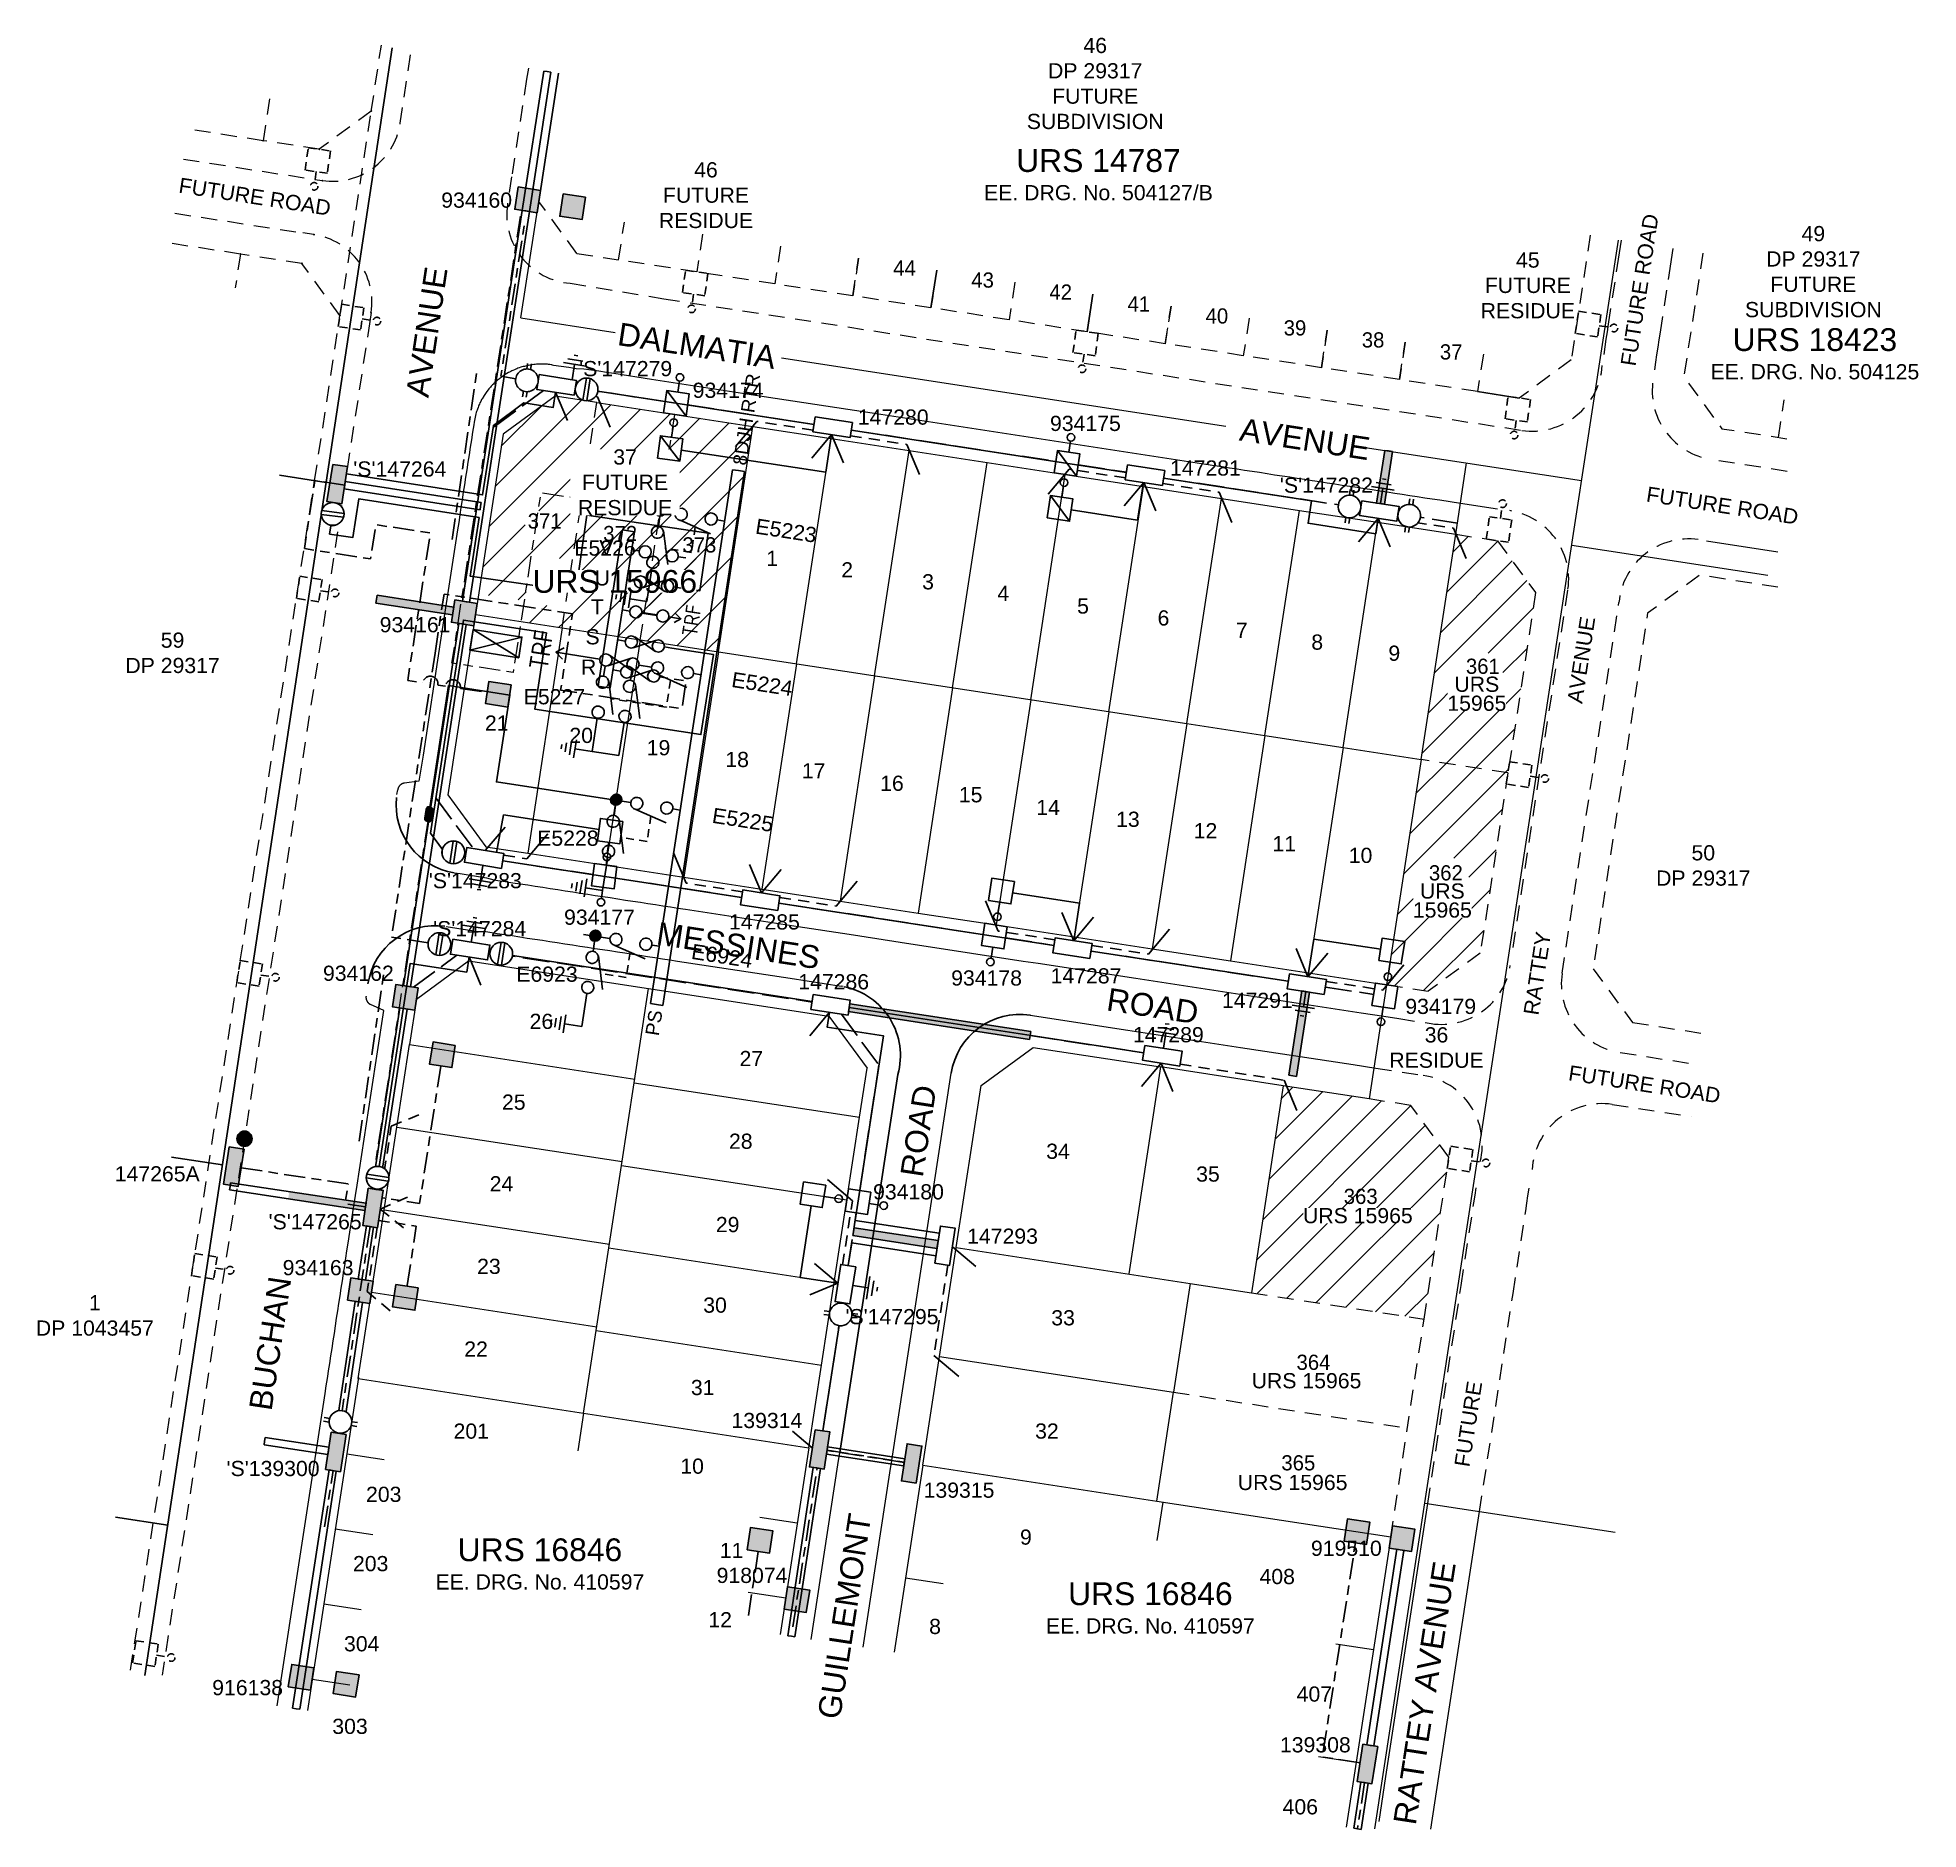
# Model space of a CAD drawing. Header units: metres. Extents: x 301349 to 301596, y 6240095 to 6240331.
import ezdxf
from ezdxf.enums import TextEntityAlignment as Align

# ---------------------------------------------------------------- set-up
doc = ezdxf.new("R2010")
doc.units = ezdxf.units.M
doc.header["$LTSCALE"] = 0.7
for name, pattern in [('A', [0]), ('Cable Exist OH', [1, 1, 0]), ('Cable Exist UG', [8.2, 4, -1.2, 1.8, -1.2]), ('CENTERX2', [101.6, 63.5, -12.7, 12.7, -12.7]), ('Dash', [5, 3, -2]), ('IE Trench LV', [6.5, 5, -1.5])]:
    doc.linetypes.add(name, pattern=pattern)
doc.layers.get('0').update_dxf_attribs({"color": 6})
for name, color, linetype in [('_User Miscellaneous1', 3, 'Continuous'), ('_User Miscellaneous11', 7, 'Continuous'), ('_User Miscellaneous4', 7, 'Continuous'), ('_User Miscellaneous6', 7, 'Continuous'), ('_User Miscellaneous7', 150, 'Continuous'), ('_User Miscellaneous8', 7, 'Continuous'), ('_User Miscellaneous9', 8, 'Continuous'), ('_User_HV_Exist', 7, 'Continuous'), ('_User_LV_Exist', 7, 'Continuous'), ('Cadastre Developer_SP_NEW', 4, 'Continuous'), ('Cadastre Roads_SP_EXT', 4, 'Continuous'), ('Cadastre Roads_SP_NEW', 8, 'Continuous'), ('Duct_SP_NEW', 2, 'Continuous'), ('Equip_HV_NEW', 2, 'Continuous'), ('Equip_LV_MOD', 5, 'Continuous'), ('Equip_LV_NEW', 5, 'Continuous'), ('Equip_SP_HV_NEW', 7, 'Continuous'), ('Mains_HV_NEW_U72', 2, 'Continuous'), ('Mains_LV_NEW_R6', 2, 'Continuous'), ('Mains_LV_NEW_T84', 2, 'Continuous'), ('Services_SP_NEW_UG', 2, 'Continuous'), ('Sub_LV_EXT', 5, 'Continuous'), ('Sub_SP_NEW', 2, 'Continuous'), ('SupportsOH_SP_TR_HV_LV_SL_EXT', 7, 'Continuous'), ('SupportsUG_SP_LV_EXT', 7, 'Continuous'), ('SupportsUG_SP_LV_NEW', 2, 'Continuous'), ('SupportsUG_SP_LV_SL_EXT', 7, 'Continuous'), ('SupportsUG_SP_LV_SL_NEW', 2, 'Continuous'), ('Trench_SP_NEW', 2, 'Continuous'), ('UG_Details_SP_MISC', 7, 'Continuous')]:
    doc.layers.add(name, color=color, linetype=linetype)
doc.layers.add('_User Miscellaneous5', color=7, linetype='Continuous', lineweight=35)
doc.layers.add('_User Notes', color=7, linetype='Continuous', plot=False)
doc.styles.add('ARIAL', font='arial.ttf', dxfattribs={"height": 2})
doc.styles.add('ARIAL 3.0', font='arial.ttf', dxfattribs={"height": 3})
doc.styles.add('COLUMN_LABEL', font='arial.ttf')
doc.styles.add('Dot', font='dotfont.shx', dxfattribs={"height": 2})
doc.styles.add('iecARIAL', font='arial.ttf', dxfattribs={"height": 2})
doc.styles.add('IESYMBOL1', font='isocp.shx')
doc.styles.add('POLE_LABEL', font='arial.ttf')
doc.styles.add('SL_LABEL', font='arial.ttf')
doc.styles.get("Standard").update_dxf_attribs({"font": 'arial.ttf'})
doc.styles.add('style1', font='iso3098b.shx')
doc.styles.add('SWG_LABEL', font='arial.ttf')
doc.styles.add('SWITCH_LABEL', font='arial.ttf', dxfattribs={"height": 2.5})
doc.linetypes.add('Cable New UG', pattern='A,8,-1,["x",style1,S=3.5,R=0,X=0.35,Y=-1],-3.5', length=12.5)
doc.linetypes.add('Cable Z', pattern='A,8,-1,["Z",Standard,S=2.5,R=0,X=0.35,Y=-1.25],-3.5', length=12.5)

msp = doc.modelspace()

# ---------------------------------------------------------------- texts
at = {"layer": '_User Miscellaneous1', "insert": (301513.77, 6240141.06), "char_height": 2, "attachment_point": 5, "line_spacing_factor": 0.75, "style": 'ARIAL', "bg_fill": 3, "box_fill_scale": 1, "bg_fill_color": 256, "bg_fill_transparency": 0}
msp.add_mtext_dynamic_manual_height_columns('URS 15965', width=14.3529, gutter_width=10, heights=[0], dxfattribs=at)
at = {"layer": 'Cadastre Developer_SP_NEW', "style": 'Dot'}
for s, p in [('44', (301462.68, 6240299.93)), ('43', (301472.96, 6240298.35)), ('42', (301483.24, 6240296.77)), ('41', (301493.52, 6240295.2)), ('40', (301503.8, 6240293.62)), ('39', (301514.08, 6240292.05)), ('38', (301524.36, 6240290.47)), ('37', (301534.64, 6240288.89))]:
    msp.add_text(s, height=2, dxfattribs=at).set_placement(p, align=Align.CENTER)
at = {"layer": 'Cadastre Developer_SP_NEW'}
for s, style, p in [('371', 'Dot', (301413.07, 6240266.64)), ('372', 'Dot', (301423.01, 6240264.98)), ('373', 'Dot', (301433.44, 6240263.49)), ('1', 'ARIAL', (301444.48, 6240261.72)), ('2', 'ARIAL', (301454.35, 6240260.2)), ('3', 'ARIAL', (301465, 6240258.63)), ('4', 'ARIAL', (301474.9, 6240257.12)), ('5', 'ARIAL', (301485.4, 6240255.44)), ('6', 'ARIAL', (301495.99, 6240253.87)), ('7', 'ARIAL', (301506.3, 6240252.25)), ('8', 'ARIAL', (301516.23, 6240250.69)), ('9', 'ARIAL', (301526.38, 6240249.23)), ('21', 'ARIAL', (301407.44, 6240240.03)), ('20', 'ARIAL', (301418.56, 6240238.41)), ('19', 'ARIAL', (301428.74, 6240236.79)), ('18', 'ARIAL', (301439.09, 6240235.24)), ('17', 'ARIAL', (301449.16, 6240233.75)), ('16', 'ARIAL', (301459.47, 6240232.11)), ('15', 'ARIAL', (301469.83, 6240230.6)), ('14', 'ARIAL', (301480.02, 6240228.92)), ('13', 'ARIAL', (301490.53, 6240227.37)), ('12', 'ARIAL', (301500.74, 6240225.86)), ('11', 'ARIAL', (301511.11, 6240224.16)), ('10', 'ARIAL', (301521.16, 6240222.62)), ('26', 'ARIAL', (301413.32, 6240200.77)), ('27', 'ARIAL', (301440.96, 6240195.87)), ('25', 'ARIAL', (301409.69, 6240190.14)), ('28', 'ARIAL', (301439.57, 6240184.99)), ('34', 'ARIAL', (301481.33, 6240183.67)), ('24', 'ARIAL', (301408.07, 6240179.39)), ('35', 'ARIAL', (301501.07, 6240180.67)), ('363', 'Dot', (301520.5, 6240177.73)), ('29', 'ARIAL', (301437.84, 6240174.02)), ('23', 'ARIAL', (301406.41, 6240168.52)), ('30', 'ARIAL', (301436.18, 6240163.42)), ('33', 'ARIAL', (301482, 6240161.75)), ('22', 'ARIAL', (301404.72, 6240157.63)), ('364', 'Dot', (301514.28, 6240155.89)), ('31', 'ARIAL', (301434.56, 6240152.57)), ('201', 'ARIAL', (301403.31, 6240146.83)), ('32', 'ARIAL', (301479.87, 6240146.84)), ('10', 'ARIAL', (301433.16, 6240142.22)), ('203', 'ARIAL', (301391.79, 6240138.51)), ('9', 'ARIAL', (301477.88, 6240132.88)), ('203', 'ARIAL', (301390.07, 6240129.39)), ('11', 'ARIAL', (301438.36, 6240131.12)), ('408', 'ARIAL', (301509.41, 6240127.69)), ('12', 'ARIAL', (301436.85, 6240122)), ('8', 'ARIAL', (301465.92, 6240121.12)), ('304', 'ARIAL', (301388.89, 6240118.84)), ('407', 'ARIAL', (301514.3, 6240112.22)), ('303', 'ARIAL', (301387.35, 6240107.97)), ('406', 'ARIAL', (301512.45, 6240097.38))]:
    msp.add_text(s, height=2, dxfattribs=dict(at, style=style)).set_placement(p)
at = {"layer": 'Cadastre Developer_SP_NEW', "char_height": 2, "attachment_point": 2, "style": 'ARIAL'}
for s, insert, width in [('46\\PDP 29317\\PFUTURE SUBDIVISION', (301487.78, 6240331.23), 14.3844), ('46 FUTURE RESIDUE', (301436.54, 6240314.86), 14.3844), ('49\\PDP 29317\\PFUTURE SUBDIVISION', (301582.32, 6240306.46), 14.3844), ('45\\PFUTURE RESIDUE', (301544.73, 6240302.98), 14.3844), ('59\\PDP 29317', (301366.32, 6240252.95), 17.5317), ('50\\PDP 29317', (301567.83, 6240224.96), 14.3844), ('36\\PRESIDUE', (301532.71, 6240200.99), 14.3844), ('1\\PDP 1043457', (301356.09, 6240165.73), 17.5317)]:
    msp.add_mtext(s, dxfattribs=dict(at, insert=insert, width=width))
at = {"layer": 'Cadastre Roads_SP_EXT'}
for s, p in [('AVENUE', (301399.99, 6240283.77)), ('BUCHAN ', (301379.34, 6240150.4))]:
    msp.add_text(s, height=3, rotation=81.4825, dxfattribs=at).set_placement(p)
at = {"layer": 'Cadastre Roads_SP_NEW'}
for s, height, rotation, p in [('FUTURE ROAD', 2, 351.2806, (301367.03, 6240310.87)), ('FUTURE ROAD', 2, 81.2806, (301558.9, 6240287.93)), ('DALMATIA', 3, 351.2806, (301424.76, 6240290.81)), (' AVENUE', 3, 351.2806, (301505.49, 6240278.42)), ('FUTURE ROAD', 2, 351.2806, (301560.22, 6240270.21)), ('AVENUE', 2, 81.2806, (301551.88, 6240243.52)), ('MESSINES', 3, 351.2806, (301429.88, 6240211.91, 0.23)), ('RATTEY', 2, 81.2806, (301546.12, 6240202.48)), ('ROAD', 3, 351.2806, (301489.14, 6240203.23)), ('FUTURE ROAD', 2, 351.2806, (301549.97, 6240194.03)), ('FUTURE ', 2, 81.2806, (301537.02, 6240143.02))]:
    msp.add_text(s, height=height, rotation=rotation, dxfattribs=at).set_placement(p)
at = {"layer": 'Cadastre Roads_SP_NEW', "linetype": 'Continuous'}
for s, p in [('ROAD', (301465.07, 6240181.13)), ('GUILLEMONT', (301454.18, 6240109.78)), ('RATTEY AVENUE', (301529.97, 6240095.87))]:
    msp.add_text(s, height=3, rotation=81.2806, dxfattribs=at).set_placement(p)
at = {"layer": 'Equip_LV_NEW', "char_height": 2, "width": 1.1319, "attachment_point": 1, "style": 'iecARIAL'}
for s, insert in [('V', (301422.49, 6240265.13)), ('S', (301420.68, 6240253.39)), ('R', (301420.08, 6240249.4))]:
    msp.add_mtext(s, dxfattribs=dict(at, insert=insert))

# ---------------------------------------------------------------- blocks, each defined once
blk = doc.blocks.new('POINT_DOT')
blk.add_point((0, 0))
blk = doc.blocks.new('*U34')
at = {"lineweight": -3}
blk.add_lwpolyline([(-2.48, 2.49), (2.47, 2.49), (2.47, 0.51), (-2.48, 0.51)], close=True, dxfattribs=at)
for tag, flags, p in [('STREET_CODE', 9, (1.5, 3.5)), ('OWNED_BY', 9, (1.5, 3.3)), ('OPERATED_BY', 9, (1.5, 3.1)), ('STATE', 9, (1.5, 2.7)), ('SUPPORT_TYPE', 9, (1.5, 2.5)), ('MAINTAINED_BY', 9, (1.5, 2.9)), ('SUBURB', 9, (1.5, 1.7)), ('STREETNAME', 9, (1.5, 1.5)), ('Z', 1, (1.5, 0.9)), ('USAGE', 9, (1.5, 2.3)), ('LEGEND', 9, (1.5, 2.1)), ('PARENT', 9, (1.5, 1.9)), ('LOCATION', 9, (1.5, 1.3)), ('NOTES', 9, (1.5, 1.1))]:
    blk.add_attdef(tag, text='', height=0.2, dxfattribs=dict(flags=flags)).set_placement(p, align=Align.MIDDLE_LEFT)
at = {"layer": '_User Miscellaneous4', "style": 'ARIAL', "flags": 8}
blk.add_attdef('ASSET_NUM', text='', height=2, dxfattribs=at).set_placement((2, 5.5), align=Align.MIDDLE_LEFT)
blk = doc.blocks.new('*U135')
at = {"layer": '_User Miscellaneous7', "lineweight": -3}
for points in [[(0, -3.03), (0, -1.58)], [(-1.49, -3.03), (1.5, -6.01)]]:
    blk.add_lwpolyline(points, dxfattribs=at)
blk.add_lwpolyline([(-1.49, -6), (1.49, -6), (1.49, -3.03), (-1.49, -3.03)], close=True, dxfattribs=at)
blk.add_circle((0, -1.08), 0.5, dxfattribs=at)
at = {"layer": '_User Miscellaneous8', "color": 2, "lineweight": -3}
blk.add_lwpolyline([(-1.49, 0), (1.49, 0), (1.49, 2.97), (-1.49, 2.97)], close=True, dxfattribs=at)
at = {"layer": '_User Miscellaneous9', "color": 2, "lineweight": -3}
blk.add_lwpolyline([(-1.49, 2.97), (1.5, -0.01)], dxfattribs=at)
at = {"style": 'POLE_LABEL', "flags": 9}
blk.add_attdef('STRUCTURE_PLANT_NUMBER', text='', height=0.2, dxfattribs=at).set_placement((1.64, 1.73), align=Align.MIDDLE_LEFT)
for tag, flags, p in [('STREET_CODE', 9, (1.64, 1.49)), ('OWNED_BY', 9, (1.64, 1.09)), ('OPERATED_BY', 9, (1.64, 0.89)), ('STATE', 9, (1.64, 0.49)), ('COLUMN_TYPE', 9, (1.64, 1.29)), ('MAINTAINED_BY', 9, (1.64, 0.69)), ('USAGE', 9, (1.64, 0.29)), ('LEGEND', 9, (1.64, 0.09)), ('SUBURB', 9, (1.64, -0.31)), ('STREETNAME', 9, (1.64, -0.51)), ('Z', 1, (1.64, -1.31)), ('PARENT', 9, (1.64, -0.11)), ('LOCATION', 9, (1.64, -0.71)), ('NOTES', 9, (1.64, -0.91)), ('LABEL_ALIGNMENT', 9, (1.64, -1.11))]:
    blk.add_attdef(tag, text='', height=0.2, dxfattribs=dict(flags=flags)).set_placement(p, align=Align.MIDDLE_LEFT)
at = {"layer": '_User Miscellaneous5', "style": 'ARIAL', "flags": 8}
blk.add_attdef('ASSET_NUM', text='', height=2, dxfattribs=at).set_placement((2, 3.49), align=Align.MIDDLE_LEFT)
blk = doc.blocks.new('*U39')
at = {"layer": '_User Miscellaneous8', "color": 2}
blk.add_line((0, 0), (0, 1.45), dxfattribs=at)
blk.add_circle((0, 1.95), 0.5, dxfattribs=at)
for tag, p, flags in [('Z', (0, 0), 1), ('OPERATED_BY', (0, -9.61), 9)]:
    blk.add_attdef(tag, p, '', height=0.2, dxfattribs=dict(flags=flags))
at = {"style": 'SL_LABEL', "flags": 9}
blk.add_attdef('STREET_CODE', text='', height=0.2, dxfattribs=at).set_placement((0, -0.2), align=Align.MIDDLE_LEFT)
at = {"flags": 9}
for tag, p in [('CONSTRUCTED_VOLTAGE', (0, -0.4)), ('CONTROL_TYPE', (0, -0.6)), ('OPERATING_VOLTAGE', (0, -1.4)), ('ORIENTATION', (0, -1.6)), ('OWNED_BY', (0, -1.8)), ('STATE', (0, -2)), ('CEXIST', (0, -2.4)), ('LANTERN_PURPOSE', (0, -0.8)), ('LANTERN_TYPE', (0, -1)), ('NO_PHASES', (0, -1.2)), ('USAGE', (0, -2.2)), ('CNEW', (0, -2.6)), ('CNUMBER', (0, -2.8)), ('CREMOVE', (0, -3)), ('CREPLACE', (0, -3.2)), ('LKINGHEIGHT', (0, -3.4)), ('LBRACKET', (0, -3.6)), ('LBRACKETVOCAB', (0, -3.8)), ('LCATEGORY', (0, -4)), ('LCHARGE1', (0, -4.2)), ('LCHARGE1PERCENT', (0, -4.4)), ('LCHARGE2', (0, -4.6)), ('LCHARGE2PERCENT', (0, -4.8)), ('LCHARGE3', (0, -5)), ('LCHARGE3PERCENT', (0, -5.2)), ('LEXIST', (0, -5.4)), ('LLAMP', (0, -5.6)), ('LLAMPVOCAB', (0, -5.8)), ('LMAST', (0, -6)), ('LMASTVOCAB', (0, -6.2)), ('LNEW', (0, -6.4)), ('LANTNUMBER', (0, -6.6)), ('LOUTREACH', (0, -7)), ('LOUTREACHVOCAB', (0, -7.2)), ('LRATECODE', (0, -7.4)), ('SUBURB', (0, -8.6)), ('STREETNAME', (0, -8.8)), ('LREMOVE', (0, -7.6)), ('LREPLACE', (0, -7.8)), ('LTYPE', (0, -8)), ('LTYPEVOCAB', (0, -8.2)), ('LEGEND', (0, -8.4)), ('LOCATION', (0, -9)), ('NOTES', (0, -9.2)), ('MAINTAINED_BY', (0, -9.86))]:
    blk.add_attdef(tag, text='', height=0.2, dxfattribs=at).set_placement(p, align=Align.MIDDLE_LEFT)
at = {"layer": '_User Notes', "style": 'SL_LABEL', "flags": 8}
blk.add_attdef('ASSET_NUM', text='', height=2.5, dxfattribs=at).set_placement((2, 2), align=Align.MIDDLE_LEFT)
at = {"layer": '_User Notes', "flags": 8}
blk.add_attdef('LNUMBER', text='', height=2.5, dxfattribs=at).set_placement((1.2, -2.8), align=Align.MIDDLE_LEFT)
blk = doc.blocks.new('*U35')
at = {"layer": '_User Miscellaneous7', "lineweight": -3}
blk.add_lwpolyline([(0, -3.03), (0, -1.58)], dxfattribs=at)
blk.add_lwpolyline([(-1.49, -6), (1.49, -6), (1.49, -3.03), (-1.49, -3.03)], close=True, dxfattribs=at)
blk.add_circle((0, -1.08), 0.5, dxfattribs=at)
at = {"layer": '_User Miscellaneous8', "color": 2, "lineweight": -3}
blk.add_lwpolyline([(-1.49, 0), (1.49, 0), (1.49, 2.97), (-1.49, 2.97)], close=True, dxfattribs=at)
at = {"style": 'POLE_LABEL', "flags": 9}
blk.add_attdef('STRUCTURE_PLANT_NUMBER', text='', height=0.2, dxfattribs=at).set_placement((1.64, 1.73), align=Align.MIDDLE_LEFT)
for tag, flags, p in [('STREET_CODE', 9, (1.64, 1.49)), ('OWNED_BY', 9, (1.64, 1.09)), ('OPERATED_BY', 9, (1.64, 0.89)), ('STATE', 9, (1.64, 0.49)), ('COLUMN_TYPE', 9, (1.64, 1.29)), ('MAINTAINED_BY', 9, (1.64, 0.69)), ('USAGE', 9, (1.64, 0.29)), ('LEGEND', 9, (1.64, 0.09)), ('SUBURB', 9, (1.64, -0.31)), ('STREETNAME', 9, (1.64, -0.51)), ('Z', 1, (1.64, -1.31)), ('PARENT', 9, (1.64, -0.11)), ('LOCATION', 9, (1.64, -0.71)), ('NOTES', 9, (1.64, -0.91)), ('LABEL_ALIGNMENT', 9, (1.64, -1.11))]:
    blk.add_attdef(tag, text='', height=0.2, dxfattribs=dict(flags=flags)).set_placement(p, align=Align.MIDDLE_LEFT)
at = {"layer": '_User Miscellaneous5', "style": 'ARIAL', "flags": 8}
blk.add_attdef('ASSET_NUM', text='', height=2, dxfattribs=at).set_placement((2, 3.49), align=Align.MIDDLE_LEFT)
blk = doc.blocks.new('A$C1B2C29DD')
at = {"layer": 'Services_SP_NEW_UG', "color": 2, "flags": 128}
for points in [[(0, 0), (-2.1, 3.44)], [(0, 0), (2.1, 3.44)]]:
    blk.add_lwpolyline(points, dxfattribs=at)
blk = doc.blocks.new('*U41')
at = {"layer": 'Services_SP_NEW_UG', "color": 2, "flags": 128}
blk.add_lwpolyline([(-5.55, -0.83), (-7.85, 2.83)], dxfattribs=at)
at = {"layer": 'Services_SP_NEW_UG', "color": 2, "linetype": 'Dash', "ltscale": 0.7, "flags": 128}
blk.add_lwpolyline([(-2.46, -0.78), (-5.55, -0.83)], dxfattribs=at)
blk = doc.blocks.new('*U42')
at = {"layer": 'Services_SP_NEW_UG', "color": 2, "flags": 128}
blk.add_lwpolyline([(-10, -0.75), (-12.25, 2.93)], dxfattribs=at)
at = {"layer": 'Services_SP_NEW_UG', "color": 2, "linetype": 'Dash', "ltscale": 0.7, "flags": 128}
blk.add_lwpolyline([(-2.47, -0.75), (-10, -0.75)], dxfattribs=at)
blk = doc.blocks.new('*U44')
at = {"layer": 'Services_SP_NEW_UG', "color": 2, "flags": 128}
blk.add_lwpolyline([(10, -0.75), (12.25, 2.93)], dxfattribs=at)
at = {"layer": 'Services_SP_NEW_UG', "color": 2, "linetype": 'Dash', "ltscale": 0.7, "flags": 128}
blk.add_lwpolyline([(2.47, -0.75), (10, -0.75)], dxfattribs=at)
blk = doc.blocks.new('*U45')
at = {"layer": 'Services_SP_NEW_UG', "color": 2, "flags": 128}
blk.add_lwpolyline([(11, -0.75), (13.25, 2.93)], dxfattribs=at)
at = {"layer": 'Services_SP_NEW_UG', "color": 2, "linetype": 'Dash', "ltscale": 0.7, "flags": 128}
blk.add_lwpolyline([(2.47, -0.75), (11, -0.75)], dxfattribs=at)
blk = doc.blocks.new('*U46')
at = {"layer": 'Services_SP_NEW_UG', "color": 2, "flags": 128}
blk.add_lwpolyline([(14.5, -0.75), (16.75, 2.93)], dxfattribs=at)
at = {"layer": 'Services_SP_NEW_UG', "color": 2, "linetype": 'Dash', "ltscale": 0.7, "flags": 128}
blk.add_lwpolyline([(2.47, -0.75), (14.5, -0.75)], dxfattribs=at)
blk = doc.blocks.new('*U106')
for p, q in [((5.5, 1.37), (-1, -1.38)), ((-1, 1.37), (5.5, -1.38))]:
    blk.add_line(p, q)
blk.add_lwpolyline([(-1, -1.38), (5.5, -1.38), (5.5, 1.37), (-1, 1.37)], close=True)
for tag, height, flags, p in [('ASSET_NUM', 3, 8, (5.84, 2.55)), ('STREET_CODE', 0.2, 9, (5.34, 0.55)), ('OPERATING_VOLTAGE', 0.2, 9, (5.34, 0.15)), ('ORIENTATION', 0.2, 9, (5.34, -0.05)), ('NO_PHASES', 0.2, 9, (5.34, 0.35)), ('OWNED_BY', 0.2, 9, (5.34, -0.25)), ('OPERATED_BY', 0.2, 9, (5.34, -0.45)), ('CONSTRUCTED_VOLTAGE', 0.2, 9, (5.34, -0.85)), ('SECONDARY_VOLTAGE', 0.2, 9, (5.34, -1.05)), ('STATE', 0.2, 9, (5.34, -1.25)), ('SUBSTATION_TYPE', 0.2, 9, (5.34, -1.65)), ('SUBURB', 0.2, 9, (5.34, -2.25)), ('STREETNAME', 0.2, 9, (5.34, -2.45)), ('MAINTAINED_BY', 0.2, 9, (5.34, -0.65)), ('PARENT', 0.2, 9, (5.34, -1.45)), ('USAGE', 0.2, 9, (5.34, -1.85)), ('LEGEND', 0.2, 9, (5.34, -2.05)), ('Z', 0.2, 1, (5.34, -3.05)), ('LOCATION', 0.2, 9, (5.34, -2.65)), ('NOTES', 0.2, 9, (5.34, -2.85))]:
    blk.add_attdef(tag, text='', height=height, dxfattribs=dict(flags=flags)).set_placement(p, align=Align.MIDDLE_LEFT)
blk = doc.blocks.new('PILLAR_EXT')
blk.add_hatch(color=256).paths.add_polyline_path([(-2.475, 2.49), (-2.475, 0.51), (2.475, 0.51), (2.475, 2.49)])
blk.add_lwpolyline([(-2.475, 0.51), (2.475, 0.51), (2.475, 2.49), (-2.475, 2.49)], close=True)
for tag, p, flags in [('OWNED_BY', (0, 1.3), 9), ('STATE', (0, 1.1), 9), ('SUPPORT_TYPE', (0, 0.9), 9), ('USAGE', (0, 0.7), 9), ('LEGEND', (0, 0.5), 9), ('LOCATION', (0, 0.3), 9), ('NOTES', (0, 0.1), 9), ('PARENT', (0, -0.1), 9), ('STREETNAME', (0, -0.3), 9), ('SUBURB', (0, -0.5), 1)]:
    blk.add_attdef(tag, p, '', height=0.2, dxfattribs=dict(flags=flags))
at = {"layer": '_User Miscellaneous6', "style": 'ARIAL', "flags": 8}
blk.add_attdef('ASSET_NUM', text='', height=2, dxfattribs=at).set_placement((1.5, 7.5), align=Align.TOP_LEFT)
blk = doc.blocks.new('*U77')
at = {"layer": '_User Miscellaneous7'}
blk.add_hatch(color=256, dxfattribs=at).paths.add_polyline_path([(-8.46, -7.47), (-5.49, -7.47), (-5.49, -4.5), (-8.46, -4.5)])
at = {"layer": '_User Miscellaneous8'}
blk.add_hatch(color=256, dxfattribs=at).paths.add_polyline_path([(-1.49, -1.49), (1.48, -1.49), (1.48, 1.48), (-1.49, 1.48)])
at = {"layer": '_User Miscellaneous7'}
blk.add_lwpolyline([(-5.49, -7.47), (-5.49, -4.5), (-8.46, -4.5), (-8.46, -7.47)], close=True, dxfattribs=at)
at = {"layer": '_User Miscellaneous8'}
blk.add_lwpolyline([(1.48, -1.49), (1.48, 1.48), (-1.49, 1.48), (-1.49, -1.49)], close=True, dxfattribs=at)
at = {"flags": 9}
for tag, style, p in [('STRUCTURE_PLANT_NUMBER', 'POLE_LABEL', (1.81, 0.03)), ('STREET_CODE', 'COLUMN_LABEL', (1.81, -0.2))]:
    blk.add_attdef(tag, text='', height=0.2, dxfattribs=dict(at, style=style)).set_placement(p, align=Align.MIDDLE_LEFT)
at = {"flags": 1}
blk.add_attdef('Z', (1.81, -2.35), '', height=0.2, dxfattribs=at)
at = {"flags": 9}
for tag, p in [('COLUMN_TYPE', (1.81, -0.4)), ('OWNED_BY', (1.81, -0.6)), ('STATE', (1.81, -0.8)), ('USAGE', (1.81, -1)), ('STREETNAME', (1.81, -1.6)), ('SUBURB', (1.81, -1.8)), ('LEGEND', (1.81, -1.2)), ('LOCATION', (1.81, -1.4)), ('NOTES', (1.81, -2))]:
    blk.add_attdef(tag, text='', height=0.2, dxfattribs=at).set_placement(p, align=Align.MIDDLE_LEFT)
at = {"layer": '_User Miscellaneous6', "style": 'ARIAL', "flags": 8}
blk.add_attdef('ASSET_NUM', text='', height=2, dxfattribs=at).set_placement((2, 2), align=Align.MIDDLE_LEFT)
blk = doc.blocks.new('*U36')
at = {"layer": '_User Miscellaneous7'}
blk.add_hatch(color=256, dxfattribs=at).paths.add_polyline_path([(-1.49, -7.49), (1.48, -7.49), (1.48, -4.51), (-1.49, -4.51)])
at = {"layer": '_User Miscellaneous8'}
blk.add_hatch(color=256, dxfattribs=at).paths.add_polyline_path([(-1.49, -1.49), (1.48, -1.49), (1.48, 1.48), (-1.49, 1.48)])
at = {"layer": '_User Miscellaneous7'}
blk.add_lwpolyline([(1.48, -7.49), (1.48, -4.51), (-1.49, -4.51), (-1.49, -7.49)], close=True, dxfattribs=at)
at = {"layer": '_User Miscellaneous8'}
blk.add_lwpolyline([(1.48, -1.49), (1.48, 1.48), (-1.49, 1.48), (-1.49, -1.49)], close=True, dxfattribs=at)
at = {"flags": 9}
for tag, style, p in [('STRUCTURE_PLANT_NUMBER', 'POLE_LABEL', (1.81, 0.03)), ('STREET_CODE', 'COLUMN_LABEL', (1.81, -0.2))]:
    blk.add_attdef(tag, text='', height=0.2, dxfattribs=dict(at, style=style)).set_placement(p, align=Align.MIDDLE_LEFT)
at = {"flags": 1}
blk.add_attdef('Z', (1.81, -2.35), '', height=0.2, dxfattribs=at)
at = {"flags": 9}
for tag, p in [('COLUMN_TYPE', (1.81, -0.4)), ('OWNED_BY', (1.81, -0.6)), ('STATE', (1.81, -0.8)), ('USAGE', (1.81, -1)), ('STREETNAME', (1.81, -1.6)), ('SUBURB', (1.81, -1.8)), ('LEGEND', (1.81, -1.2)), ('LOCATION', (1.81, -1.4)), ('NOTES', (1.81, -2))]:
    blk.add_attdef(tag, text='', height=0.2, dxfattribs=at).set_placement(p, align=Align.MIDDLE_LEFT)
at = {"layer": '_User Miscellaneous6', "style": 'ARIAL', "flags": 8}
blk.add_attdef('ASSET_NUM', text='', height=2, dxfattribs=at).set_placement((2, 2), align=Align.MIDDLE_LEFT)
blk = doc.blocks.new('A$C4FBE3B10')
at = {"layer": '_User Miscellaneous1', "color": 6, "linetype": 'Dash', "ltscale": 0.5}
blk.add_lwpolyline([(-1.48, 2.97), (1.48, 2.97), (1.48, 0), (-1.48, 0)], close=True, dxfattribs=at)
at = {"layer": '_User Miscellaneous1', "color": 6, "linetype": 'Dash', "ltscale": 0.5, "flags": 128}
blk.add_lwpolyline([(0, 2.97), (0, 4.42)], dxfattribs=at)
at = {"layer": '_User Miscellaneous1', "color": 6, "linetype": 'Dash', "ltscale": 0.5}
blk.add_circle((0, 4.92), 0.5, dxfattribs=at)
blk = doc.blocks.new('*U48')
at = {"layer": 'Services_SP_NEW_UG', "color": 2, "flags": 128}
blk.add_lwpolyline([(5.55, -0.75), (7.8, 2.93)], dxfattribs=at)
at = {"layer": 'Services_SP_NEW_UG', "color": 2, "linetype": 'Dash', "ltscale": 0.7, "flags": 128}
blk.add_lwpolyline([(2.47, -0.75), (5.55, -0.75)], dxfattribs=at)
blk = doc.blocks.new('A$C7DAD38F0')
at = {"layer": '_User Miscellaneous11', "color": 3, "style": 'ARIAL'}
blk.add_attdef('DRG_NO', text='', height=2, dxfattribs=at).set_placement((0, -4.23), align=Align.MIDDLE_CENTER)
at = {"layer": '_User Miscellaneous6', "color": 2, "style": 'ARIAL 3.0'}
blk.add_attdef('URS___', text='', height=3, dxfattribs=at).set_placement((0, 0), align=Align.MIDDLE_CENTER)
blk = doc.blocks.new('TX_LINK_NEW')
h = blk.add_hatch(color=256)
edge = h.paths.add_edge_path()
edge.add_line((2.6, 0.05), (4.6, 0.05))
edge.add_arc((5.4, 0.01), 0.8, 177.2353, 184.4027)
edge.add_line((4.6, -0.05), (2.6, -0.05))
edge.add_arc((1.8, 0), 0.8, 356.4167, 363.5833)
blk.add_line((7.2, 0.01), (7.8, 0.01))
for points in [[(1, 0), (0, 0)], [(2.6, 0.05), (4.6, 0.05)], [(6.2, 0.01), (7.2, 0.01)], [(7, -0.59), (7.8, 0.01), (7, 0.61)], [(2.6, -0.05), (4.6, -0.05)]]:
    blk.add_lwpolyline(points)
for centre in [(1.8, 0), (5.4, 0.01)]:
    blk.add_circle(centre, 0.8)
for centre, start, end in [((1.8, 0), 356.4167, 3.5833), ((5.4, 0.01), 177.2353, 184.4027)]:
    blk.add_arc(centre, 0.8, start, end)
at = {"style": 'IESYMBOL1'}
blk.add_text('TRF', height=2, rotation=90, dxfattribs=at).set_placement((9.24, 0.01), align=Align.MIDDLE_CENTER)
at = {"flags": 1}
blk.add_attdef('Z', (0, 0), '', height=0.2, dxfattribs=at)
at = {"layer": 'Sub_LV_EXT', "flags": 1}
for tag, p in [('ORIENTATION', (2.14, -1.53)), ('USAGE', (2.14, -1.14)), ('NOTES', (2.14, -3.07))]:
    blk.add_attdef(tag, p, '', height=0.2, dxfattribs=at)
blk = doc.blocks.new('LV_UG_DFUSE_CLOSED_NEW')
for points in [[(1, 0), (0, 0)], [(5.04, 0.73), (2.16, -0.72)], [(5.05, -0.71), (2.16, 0.72)], [(6.2, 0.01), (7.2, 0.01)]]:
    blk.add_lwpolyline(points)
for centre in [(1.8, 0), (5.4, 0.01)]:
    blk.add_circle(centre, 0.8)
for tag, flags, p in [('ACTUAL_STATUS', 9, (1.5, 0)), ('CONSTRUCTED_VOLTAGE', 9, (1.5, -0.2)), ('OPERATED_BY', 9, (1.5, -0.6)), ('OWNED_BY', 9, (1.5, -1)), ('OPERATING_VOLTAGE', 9, (1.5, -1.2)), ('ORIENTATION', 9, (1.5, -1.4)), ('STATE', 9, (1.5, -1.6)), ('SWITCH_TYPE', 9, (1.5, -1.8)), ('Z', 1, (1.5, -2.4)), ('NO_PHASES', 9, (1.5, -0.4)), ('MAINTAINED_BY', 9, (1.5, -0.8)), ('USAGE', 9, (1.5, -2)), ('NOTES', 9, (1.5, -2.2))]:
    blk.add_attdef(tag, text='', height=0.2, dxfattribs=dict(flags=flags)).set_placement(p, align=Align.MIDDLE_LEFT)
blk = doc.blocks.new('*U78')
for points in [[(1, 0), (0, 0)], [(6.2, 0.01), (7.2, 0.01)]]:
    blk.add_lwpolyline(points)
for centre in [(1.8, 0), (5.4, 0.01)]:
    blk.add_circle(centre, 0.8)
for tag, flags, p in [('ACTUAL_STATUS', 9, (1.5, 0)), ('CONSTRUCTED_VOLTAGE', 9, (1.5, -0.2)), ('OPERATED_BY', 9, (1.5, -0.6)), ('OWNED_BY', 9, (1.5, -1)), ('OPERATING_VOLTAGE', 9, (1.5, -1.2)), ('ORIENTATION', 9, (1.5, -1.4)), ('STATE', 9, (1.5, -1.6)), ('SWITCH_TYPE', 9, (1.5, -1.8)), ('Z', 1, (1.5, -2.4)), ('NO_PHASES', 9, (1.5, -0.4)), ('MAINTAINED_BY', 9, (1.5, -0.8)), ('USAGE', 9, (1.5, -2)), ('NOTES', 9, (1.5, -2.2))]:
    blk.add_attdef(tag, text='', height=0.2, dxfattribs=dict(flags=flags)).set_placement(p, align=Align.MIDDLE_LEFT)
blk = doc.blocks.new('LV_UG_LINKS_OPEN_NEW')
blk.add_wipeout([(-1.17, 0.93), (-1.28, 0.78), (-1.36, 0.61), (-1.43, 0.44), (-1.47, 0.25), (-1.49, 0.07), (-1.49, -0.12), (-1.46, -0.31), (-1.41, -0.49), (-1.34, -0.66), (-1.25, -0.82), (-1.13, -0.97), (-1, -1.11), (-0.86, -1.22), (-0.7, -1.32), (-0.53, -1.4), (-0.35, -1.45), (-0.16, -1.49), (0.03, -1.49), (0.21, -1.48), (0.4, -1.44), (0.57, -1.38), (0.74, -1.3), (0.9, -1.19), (1.04, -1.07), (1.17, -0.93), (1.28, -0.78), (1.36, -0.61), (1.43, -0.44), (1.47, -0.25), (1.49, -0.07), (1.49, 0.12), (1.46, 0.31), (1.41, 0.49), (1.34, 0.66), (1.25, 0.82), (1.13, 0.97), (1, 1.11), (0.86, 1.22), (0.7, 1.32), (0.53, 1.4), (0.35, 1.45), (0.16, 1.49), (-0.03, 1.49), (-0.21, 1.48), (-0.4, 1.44), (-0.57, 1.38), (-0.74, 1.3), (-0.9, 1.19), (-1.04, 1.07)])
for p, q in [((-0.25, 1.47), (-0.25, 2.22)), ((0.25, 1.47), (0.25, 2.22)), ((-0.25, -1.47), (-0.25, -2.22)), ((0.25, -1.47), (0.25, -2.22))]:
    blk.add_line(p, q)
blk.add_lwpolyline([(1.49, 0, 1), (-1.49, 0, 1)], format="xyb", close=True)
for tag, p, flags in [('ORIENTATION', (0, 0), 9), ('Z', (0, 0), 1), ('USAGE', (0, -0.2), 9), ('NOTES', (0, -0.4), 9)]:
    blk.add_attdef(tag, p, '', height=0.2, dxfattribs=dict(flags=flags))
blk = doc.blocks.new('LV_UG_LINKS_CLOSED_NEW')
blk.add_wipeout([(-1.06, 1.06), (-1.18, 0.92), (-1.29, 0.76), (-1.37, 0.59), (-1.43, 0.42), (-1.48, 0.23), (-1.49, 0.05), (-1.49, -0.14), (-1.46, -0.33), (-1.41, -0.51), (-1.33, -0.68), (-1.24, -0.84), (-1.12, -0.99), (-0.99, -1.12), (-0.84, -1.24), (-0.68, -1.33), (-0.51, -1.41), (-0.33, -1.46), (-0.14, -1.49), (0.05, -1.49), (0.23, -1.48), (0.42, -1.43), (0.59, -1.37), (0.76, -1.29), (0.92, -1.18), (1.06, -1.06), (1.18, -0.92), (1.29, -0.76), (1.37, -0.59), (1.43, -0.42), (1.48, -0.23), (1.49, -0.05), (1.49, 0.14), (1.46, 0.33), (1.41, 0.51), (1.33, 0.68), (1.24, 0.84), (1.12, 0.99), (0.99, 1.12), (0.84, 1.24), (0.68, 1.33), (0.51, 1.41), (0.33, 1.46), (0.14, 1.49), (-0.05, 1.49), (-0.23, 1.48), (-0.42, 1.43), (-0.59, 1.37), (-0.76, 1.29), (-0.92, 1.18)])
for p, q in [((-0.25, -1.48), (-0.25, 1.48)), ((0.25, -1.48), (0.25, 1.48))]:
    blk.add_line(p, q)
blk.add_circle((0, 0), 1.5)
for tag, flags, p in [('ACTUAL_STATUS', 9, (1.5, 0)), ('CONSTRUCTED_VOLTAGE', 9, (1.5, -0.2)), ('OPERATING_VOLTAGE', 9, (1.5, -0.6)), ('ORIENTATION', 9, (1.5, -0.8)), ('STATE', 9, (1.5, -1)), ('SWITCH_TYPE', 9, (1.5, -1.2)), ('OWNED_BY', 9, (1.5, -1.8)), ('OPERATED_BY', 9, (1.5, -2)), ('NO_PHASES', 9, (1.5, -0.4)), ('USAGE', 9, (1.5, -1.4)), ('NOTES', 9, (1.5, -1.6)), ('MAINTAINED_BY', 9, (1.5, -2.2)), ('NUMBER_OF_PHASES', 9, (1.5, -2.4)), ('TYPE', 9, (1.5, -2.6)), ('Z', 1, (1.5, -2.8))]:
    blk.add_attdef(tag, text='', height=0.2, dxfattribs=dict(flags=flags)).set_placement(p, align=Align.MIDDLE_LEFT)
blk = doc.blocks.new('Earth')
for p, q in [((0, -2.04), (0, 0)), ((-1.5, -2.04), (1.5, -2.04)), ((-1, -2.64), (1, -2.64)), ((-0.25, -3.24), (0.25, -3.24))]:
    blk.add_line(p, q)
blk = doc.blocks.new('*U83')
for p, q in [((-1.6, 0), (-1.6, 71.1)), ((-1.6, 71.1), (-0.8, 71.1)), ((0, 71.1), (-0.8, 71.1)), ((0, 0), (0, 71.1)), ((-1.6, 0), (-0.8, 0)), ((0, 0), (-0.8, 0))]:
    blk.add_line(p, q)
at = {"style": 'ARIAL'}
blk.add_attdef('SWG_TYPE', text='', height=1.8, rotation=90, dxfattribs=at).set_placement((-0.8, 71.85), align=Align.MIDDLE_LEFT)
blk.add_attdef('SUB_TYPE', text='', height=1.8, rotation=90, dxfattribs=at).set_placement((-0.8, -0.76), align=Align.MIDDLE_RIGHT)
blk = doc.blocks.new('SWG_SIE_TRF_NOES_NEW')
for p, q in [((7.01, 0.8), (2.79, 1.95)), ((14.68, 0), (20.54, 0))]:
    blk.add_line(p, q)
for points in [[(2.2, 0.01), (1.2, 0.01)], [(19.54, -0.75), (20.54, 0), (19.54, 0.75)], [(7.8, 0), (9.45, 0)]]:
    blk.add_lwpolyline(points)
for points in [[(3, -0.79, 1), (3, 0.81, 1)], [(7, -0.8, 1), (7, 0.8, 1)]]:
    blk.add_lwpolyline(points, format="xyb", close=True)
at = {"flags": 1}
blk.add_attdef('Z', (0, 0), '', height=0.2, dxfattribs=at)
at = {"style": 'SWITCH_LABEL', "flags": 9}
blk.add_attdef('STREET_CODE', text='', height=0.2, dxfattribs=at).set_placement((0, -0.2), align=Align.MIDDLE_LEFT)
at = {"flags": 9}
for tag, p in [('ORIENTATION', (0, -0.4)), ('SUBURB', (0, -1)), ('STREETNAME', (0, -1.2)), ('PARENT', (0, -0.6)), ('USAGE', (0, -0.8)), ('LOCATION', (0, -1.4)), ('NOTES', (0, -1.6))]:
    blk.add_attdef(tag, text='', height=0.2, dxfattribs=at).set_placement(p, align=Align.MIDDLE_LEFT)
blk = doc.blocks.new('SWG_FUSE_NEW')
for points in [[(4.04, 0.73), (1.16, -0.72)], [(4.05, -0.71), (1.16, 0.72)]]:
    blk.add_lwpolyline(points)
for centre in [(0.8, 0), (4.4, 0.01)]:
    blk.add_circle(centre, 0.8)
at = {"style": 'SWITCH_LABEL', "flags": 8}
blk.add_attdef('ASSET_NUM', text='', height=2.5, rotation=179.9544, dxfattribs=at).set_placement((-2.4, 0), align=Align.MIDDLE_LEFT)
for tag, p, flags in [('Z', (0, 0), 1), ('ORIENTATION', (0.04, -4.4), 9), ('USAGE', (0.04, -5.4), 9)]:
    blk.add_attdef(tag, p, '', height=0.2, dxfattribs=dict(flags=flags))
at = {"flags": 9}
for tag, p in [('SUBURB', (0, -2.2)), ('STREETNAME', (0, -2.4)), ('PARENT', (0, -1.6))]:
    blk.add_attdef(tag, text='', height=0.2, dxfattribs=at).set_placement(p, align=Align.MIDDLE_LEFT)
blk = doc.blocks.new('*U84')
at = {"linetype": 'CENTERX2'}
blk.add_blockref('SWG_SIE_TRF_NOES_NEW', (0, 0), dxfattribs=at)
at = {"linetype": 'CENTERX2', "rotation": 180}
blk.add_blockref('SWG_FUSE_NEW', (14.68, 0), dxfattribs=at)
at = {"style": 'IESYMBOL1'}
blk.add_text('TRF', height=2.5, rotation=270.0174, dxfattribs=at).set_placement((22.51, -0.05), align=Align.MIDDLE_CENTER)
blk = doc.blocks.new('SWG_SIE_ES_NEW')
for p, q in [((-6.1, 0.75), (-1.8, 1.97)), ((2.22, -2.29), (4.62, -2.29)), ((2.52, -2.89), (4.32, -2.89)), ((2.83, -3.49), (4.03, -3.49)), ((3.13, -4.09), (3.73, -4.09))]:
    blk.add_line(p, q)
at = {"const_width": 0.8, "flags": 128}
blk.add_lwpolyline([(-9.09, -0.02, 1), (-8.29, -0.02, 1)], format="xyb", close=True, dxfattribs=at)
for points in [[(-5.79, -0.82, -1), (-5.79, 0.78, -1)], [(-1.79, -0.81, -1), (-1.79, 0.79, -1)]]:
    blk.add_lwpolyline(points, format="xyb", close=True)
for points in [[(-6.59, -0.02), (-7.89, -0.02)], [(3.42, -0.01), (-0.99, -0.01)], [(3.42, -0.01), (3.42, -2.29)]]:
    blk.add_lwpolyline(points)
at = {"flags": 1}
blk.add_attdef('Z', (0, 0), '', height=0.2, dxfattribs=at)
at = {"style": 'ARIAL', "flags": 8}
blk.add_attdef('ASSET_NUM', text='', height=2, dxfattribs=at).set_placement((-1.81, -3.15), align=Align.MIDDLE_CENTER)
at = {"style": 'SWITCH_LABEL', "flags": 9}
blk.add_attdef('STREET_CODE', text='', height=0.2, dxfattribs=at).set_placement((0, -0.2), align=Align.MIDDLE_LEFT)
at = {"flags": 9}
for tag, p in [('ORIENTATION', (0, -0.4)), ('SUBURB', (0, -1)), ('STREETNAME', (0, -1.2)), ('PARENT', (0, -0.6)), ('USAGE', (0, -0.8)), ('LOCATION', (0, -1.4)), ('NOTES', (0, -1.6))]:
    blk.add_attdef(tag, text='', height=0.2, dxfattribs=at).set_placement(p, align=Align.MIDDLE_LEFT)
blk = doc.blocks.new('SWG_SIE_SU_NEW')
blk.add_line((5.81, 0.79), (1.59, 1.94))
at = {"linetype": 'A', "lineweight": 0}
for p, q in [((7.98, 0.35), (7.98, -0.37)), ((8.18, -0.58), (8.18, 0.56)), ((8.38, 0.66), (8.38, -0.68)), ((8.58, -0.71), (8.58, 0.69)), ((8.78, 0.66), (8.78, -0.68)), ((8.98, -0.59), (8.98, 0.56)), ((9.18, 0.35), (9.18, -0.38))]:
    blk.add_line(p, q, dxfattribs=at)
at = {"linetype": 'Dash', "ltscale": 0.5}
blk.add_lwpolyline([(3.7, 1.36), (3.7, 4.73), (7.22, 4.73)], dxfattribs=at)
for points in [[(1, 0), (0, 0)], [(6.6, -0.01), (10.1, -0.01)]]:
    blk.add_lwpolyline(points)
for points in [[(1.8, -0.8, 1), (1.8, 0.8, 1)], [(5.8, -0.81, 1), (5.8, 0.79, 1)]]:
    blk.add_lwpolyline(points, format="xyb", close=True)
at = {"linetype": 'A', "lineweight": 0}
blk.add_circle((8.58, -0.01), 0.7, dxfattribs=at)
at = {"style": 'SWG_LABEL', "flags": 8}
blk.add_attdef('ASSET_NUM', text='', height=2, rotation=179.9544, dxfattribs=at).set_placement((-2.4, 0.01), align=Align.MIDDLE_LEFT)
at = {"flags": 1}
blk.add_attdef('Z', (0, 0), '', height=0.2, dxfattribs=at)
at = {"style": 'SWITCH_LABEL', "flags": 9}
blk.add_attdef('STREET_CODE', text='', height=0.2, dxfattribs=at).set_placement((0, 0), align=Align.MIDDLE_LEFT)
at = {"flags": 9}
for tag, p in [('OPERATED_BY', (-0.01, -1.84)), ('ORIENTATION', (0, -0.2)), ('SUBURB', (0, -0.8)), ('STREETNAME', (0, -1)), ('OWNED_BY', (0, -1.62)), ('MAINTAINED_BY', (-0.01, -2.05)), ('PARENT', (0, -0.4)), ('USAGE', (0, -0.6)), ('LOCATION', (0, -1.2)), ('NOTES', (0, -1.4))]:
    blk.add_attdef(tag, text='', height=0.2, dxfattribs=at).set_placement(p, align=Align.MIDDLE_LEFT)
blk = doc.blocks.new('*U37')
for p, q in [((-6.1, 4.33), (-1.8, 5.55)), ((-6.1, 0.75), (-1.8, 1.97)), ((2.22, -2.29), (4.62, -2.29)), ((2.52, -2.89), (4.32, -2.89)), ((2.83, -3.49), (4.03, -3.49)), ((3.13, -4.09), (3.73, -4.09))]:
    blk.add_line(p, q)
at = {"linetype": 'Dash', "ltscale": 0.5, "flags": 128}
blk.add_lwpolyline([(-7.34, 8.78), (-3.81, 8.78), (-3.79, 1.4)], dxfattribs=at)
for points in [[(-6.59, 3.56), (-7.89, 3.56)], [(3.42, 3.57), (-0.99, 3.57)], [(3.42, 3.57), (3.42, -0.01)], [(-6.59, -0.02), (-7.89, -0.02)], [(3.42, -0.01), (-0.99, -0.01)], [(3.42, -0.01), (3.42, -2.29)]]:
    blk.add_lwpolyline(points)
for points in [[(-5.79, 2.76, -1), (-5.79, 4.36, -1)], [(-1.79, 2.77, -1), (-1.79, 4.37, -1)], [(-5.79, -0.82, -1), (-5.79, 0.78, -1)], [(-1.79, -0.81, -1), (-1.79, 0.79, -1)]]:
    blk.add_lwpolyline(points, format="xyb", close=True)
at = {"flags": 1}
blk.add_attdef('Z', (0, 0), '', height=0.2, dxfattribs=at)
at = {"style": 'ARIAL', "flags": 8}
blk.add_attdef('ASSET_NUM', text='', height=2, dxfattribs=at).set_placement((-1.81, -3.15), align=Align.MIDDLE_CENTER)
at = {"style": 'SWITCH_LABEL', "flags": 9}
blk.add_attdef('STREET_CODE', text='', height=0.2, dxfattribs=at).set_placement((0, -0.2), align=Align.MIDDLE_LEFT)
at = {"flags": 9}
for tag, p in [('ORIENTATION', (0, -0.4)), ('SUBURB', (0, -1)), ('STREETNAME', (0, -1.2)), ('PARENT', (0, -0.6)), ('USAGE', (0, -0.8)), ('LOCATION', (0, -1.4)), ('NOTES', (0, -1.6))]:
    blk.add_attdef(tag, text='', height=0.2, dxfattribs=at).set_placement(p, align=Align.MIDDLE_LEFT)
blk = doc.blocks.new('*U114')
at = {"layer": '_User Miscellaneous7'}
blk.add_hatch(color=256, dxfattribs=at).paths.add_polyline_path([(-11.4, -7.55), (-8.43, -7.55), (-8.43, -4.58), (-11.4, -4.58)])
at = {"layer": '_User Miscellaneous8'}
blk.add_hatch(color=256, dxfattribs=at).paths.add_polyline_path([(-1.49, -1.49), (1.48, -1.49), (1.48, 1.48), (-1.49, 1.48)])
at = {"layer": '_User Miscellaneous7'}
blk.add_lwpolyline([(-8.43, -7.55), (-8.43, -4.58), (-11.4, -4.58), (-11.4, -7.55)], close=True, dxfattribs=at)
at = {"layer": '_User Miscellaneous8'}
blk.add_lwpolyline([(1.48, -1.49), (1.48, 1.48), (-1.49, 1.48), (-1.49, -1.49)], close=True, dxfattribs=at)
at = {"flags": 9}
for tag, style, p in [('STRUCTURE_PLANT_NUMBER', 'POLE_LABEL', (1.81, 0.03)), ('STREET_CODE', 'COLUMN_LABEL', (1.81, -0.2))]:
    blk.add_attdef(tag, text='', height=0.2, dxfattribs=dict(at, style=style)).set_placement(p, align=Align.MIDDLE_LEFT)
at = {"flags": 1}
blk.add_attdef('Z', (1.81, -2.35), '', height=0.2, dxfattribs=at)
at = {"flags": 9}
for tag, p in [('COLUMN_TYPE', (1.81, -0.4)), ('OWNED_BY', (1.81, -0.6)), ('STATE', (1.81, -0.8)), ('USAGE', (1.81, -1)), ('STREETNAME', (1.81, -1.6)), ('SUBURB', (1.81, -1.8)), ('LEGEND', (1.81, -1.2)), ('LOCATION', (1.81, -1.4)), ('NOTES', (1.81, -2))]:
    blk.add_attdef(tag, text='', height=0.2, dxfattribs=at).set_placement(p, align=Align.MIDDLE_LEFT)
at = {"layer": '_User Miscellaneous6', "style": 'ARIAL', "flags": 8}
blk.add_attdef('ASSET_NUM', text='', height=2, dxfattribs=at).set_placement((2, 2), align=Align.MIDDLE_LEFT)
blk = doc.blocks.new('*U115')
at = {"layer": '_User Miscellaneous7'}
blk.add_hatch(color=256, dxfattribs=at).paths.add_polyline_path([(-8.24, -7.46), (-5.27, -7.46), (-5.27, -4.49), (-8.24, -4.49)])
at = {"layer": '_User Miscellaneous8'}
blk.add_hatch(color=256, dxfattribs=at).paths.add_polyline_path([(-1.49, -1.49), (1.48, -1.49), (1.48, 1.48), (-1.49, 1.48)])
at = {"layer": '_User Miscellaneous7'}
blk.add_lwpolyline([(-5.27, -7.46), (-5.27, -4.49), (-8.24, -4.49), (-8.24, -7.46)], close=True, dxfattribs=at)
at = {"layer": '_User Miscellaneous8'}
blk.add_lwpolyline([(1.48, -1.49), (1.48, 1.48), (-1.49, 1.48), (-1.49, -1.49)], close=True, dxfattribs=at)
at = {"flags": 9}
for tag, style, p in [('STRUCTURE_PLANT_NUMBER', 'POLE_LABEL', (1.81, 0.03)), ('STREET_CODE', 'COLUMN_LABEL', (1.81, -0.2))]:
    blk.add_attdef(tag, text='', height=0.2, dxfattribs=dict(at, style=style)).set_placement(p, align=Align.MIDDLE_LEFT)
at = {"flags": 1}
blk.add_attdef('Z', (1.81, -2.35), '', height=0.2, dxfattribs=at)
at = {"flags": 9}
for tag, p in [('COLUMN_TYPE', (1.81, -0.4)), ('OWNED_BY', (1.81, -0.6)), ('STATE', (1.81, -0.8)), ('USAGE', (1.81, -1)), ('STREETNAME', (1.81, -1.6)), ('SUBURB', (1.81, -1.8)), ('LEGEND', (1.81, -1.2)), ('LOCATION', (1.81, -1.4)), ('NOTES', (1.81, -2))]:
    blk.add_attdef(tag, text='', height=0.2, dxfattribs=at).set_placement(p, align=Align.MIDDLE_LEFT)
at = {"layer": '_User Miscellaneous6', "style": 'ARIAL', "flags": 8}
blk.add_attdef('ASSET_NUM', text='', height=2, dxfattribs=at).set_placement((2, 2), align=Align.MIDDLE_LEFT)
blk = doc.blocks.new('*U104')
at = {"layer": 'Services_SP_NEW_UG', "color": 2, "flags": 128}
blk.add_lwpolyline([(-16.35, -0.75), (-18.59, 2.93)], dxfattribs=at)
at = {"layer": 'Services_SP_NEW_UG', "color": 2, "linetype": 'Dash', "ltscale": 0.7, "flags": 128}
blk.add_lwpolyline([(-2.47, -0.75), (-16.35, -0.75)], dxfattribs=at)
blk = doc.blocks.new('POLE_EXT')
blk.add_hatch(color=256).paths.add_polyline_path([(-1, 0, 1), (1, 0, 1)])
blk.add_lwpolyline([(-1, 0, 1), (1, 0, 1)], format="xyb", close=True)
for tag, height, flags, p in [('pNumber', 2.5, 8, (-17.84, 2.07)), ('OWNED_BY', 0.2, 9, (1.35, -0.4)), ('SPECIAL_USE', 0.2, 9, (1.35, -0.8)), ('STATE', 0.2, 9, (1.35, -1)), ('cLV', 0.2, 9, (1.35, -1.4)), ('hDepth', 0.2, 9, (1.35, -1.6)), ('hDia', 0.2, 9, (1.35, -1.8)), ('cHV', 0.2, 9, (1.35, -2)), ('PARENT', 0.2, 9, (1.35, -0.6)), ('USAGE', 0.2, 9, (1.35, -1.2)), ('LBRACKET', 0.2, 9, (1.35, -2.2)), ('LExisting', 0.2, 9, (1.35, -2.4)), ('cLinedev', 0.2, 9, (1.35, -3.4)), ('pExisting', 0.2, 9, (1.35, -3.8)), ('pFooting', 0.2, 9, (1.35, -4.4)), ('pNew', 0.2, 9, (1.35, -4.6)), ('pRelocate', 0.2, 9, (1.35, -5)), ('LANTNUMBER', 0.2, 9, (1.35, -2.6)), ('LOther', 0.2, 9, (1.35, -2.8)), ('LRemove', 0.2, 9, (1.35, -3)), ('LEGEND', 0.2, 9, (1.35, -3.2)), ('LOCATION', 0.2, 9, (1.35, -3.6)), ('PFNUMBER', 0.2, 9, (1.35, -4)), ('NEWPFNUMBER', 0.2, 9, (1.35, -4.2)), ('pRemove', 0.2, 9, (1.35, -5.2)), ('pReplace', 0.2, 9, (1.35, -5.4)), ('pStay', 0.2, 9, (1.35, -5.6)), ('pType', 0.2, 9, (1.35, -5.8)), ('cspan', 0.2, 9, (1.35, -6)), ('STREETNAME', 0.2, 9, (1.35, -6.2)), ('SUBURB', 0.2, 9, (1.35, -6.4)), ('OPERATED_BY', 0.2, 9, (1.36, -7.01)), ('NOTES', 0.2, 9, (1.35, -6.6)), ('MAINTAINED_BY', 0.2, 9, (1.36, -6.81))]:
    blk.add_attdef(tag, text='', height=height, dxfattribs=dict(flags=flags)).set_placement(p, align=Align.MIDDLE_LEFT)
at = {"style": 'POLE_LABEL', "flags": 9}
for tag, height, p in [('ASSET_NUM', 2.5, (2, 2)), ('STRUCTURE_PLANT_NUMBER', 0.2, (1.35, 0.03)), ('STREET_CODE', 0.2, (1.35, -0.2))]:
    blk.add_attdef(tag, text='', height=height, dxfattribs=at).set_placement(p, align=Align.MIDDLE_LEFT)
at = {"flags": 1}
blk.add_attdef('Z', (1.35, -7.33), '', height=0.2, dxfattribs=at)
blk = doc.blocks.new('HV_STJ_NEW')
blk.add_hatch(color=256).paths.add_polyline_path([(-0.59, 0.45, 0.414214), (-0.91, 0.13, 1.036514), (-0.59, -0.45), (0.59, -0.45, 0.414214), (0.91, -0.13, 1.036514), (0.59, 0.45)])
blk.add_lwpolyline([(-0.91, 0.13), (-0.91, -0.13, 0.414214), (-0.59, -0.45), (0.59, -0.45, 0.414214), (0.91, -0.13), (0.91, 0.13, 0.414214), (0.59, 0.45), (-0.59, 0.45, 0.414214)], format="xyb", close=True)
for tag, flags, p in [('ORIENTATION', 9, (1.5, 0)), ('OWNED_BY', 9, (1.5, -0.8)), ('OPERATED_BY', 9, (1.5, -1)), ('TYPE', 9, (1.5, -1.4)), ('OPERATING_VOLTAGE', 9, (1.5, -1.6)), ('CONSTRUCTED_VOLTAGE', 9, (1.5, -1.8)), ('Z', 1, (1.5, -2.2)), ('USAGE', 9, (1.5, -0.2)), ('LEGEND', 9, (1.5, -0.4)), ('NOTES', 9, (1.5, -0.6)), ('MAINTAINED_BY', 9, (1.5, -1.2)), ('NUMBER_OF_PHASES', 9, (1.5, -2))]:
    blk.add_attdef(tag, text='', height=0.2, dxfattribs=dict(flags=flags)).set_placement(p, align=Align.MIDDLE_LEFT)
blk = doc.blocks.new('A$C7DAD38F0-flat-1')
at = {"layer": '_User Miscellaneous11', "color": 3, "style": 'ARIAL'}
blk.add_attdef('DRG_NO', text='', height=2, dxfattribs=at).set_placement((0, -4.23), align=Align.MIDDLE_CENTER)
at = {"layer": '_User Miscellaneous6', "color": 2, "style": 'ARIAL 3.0'}
blk.add_attdef('URS___', text='', height=3, dxfattribs=at).set_placement((0, 0), align=Align.MIDDLE_CENTER)
blk = doc.blocks.new('A$C7DAD38F0-flat-2')
at = {"layer": '_User Miscellaneous11', "color": 3, "style": 'ARIAL'}
blk.add_attdef('DRG_NO', text='', height=2, dxfattribs=at).set_placement((0, -4.23), align=Align.MIDDLE_CENTER)
at = {"layer": '_User Miscellaneous6', "color": 2, "style": 'ARIAL 3.0'}
blk.add_attdef('URS___', text='', height=3, dxfattribs=at).set_placement((0, 0), align=Align.MIDDLE_CENTER)
blk = doc.blocks.new('A$C7DAD38F0-flat-3')
at = {"layer": '_User Miscellaneous11', "color": 3, "style": 'ARIAL'}
blk.add_attdef('DRG_NO', text='', height=2, dxfattribs=at).set_placement((0, -4.23), align=Align.MIDDLE_CENTER)
at = {"layer": '_User Miscellaneous6', "color": 2, "style": 'ARIAL 3.0'}
blk.add_attdef('URS___', text='', height=3, dxfattribs=at).set_placement((0, 0), align=Align.MIDDLE_CENTER)
blk = doc.blocks.new('*U131')
blk.add_wipeout([(0.44, 1.06), (0.32, 0.92), (0.21, 0.76), (0.13, 0.59), (0.07, 0.42), (0.02, 0.23), (0.01, 0.05), (0.01, -0.14), (0.04, -0.33), (0.09, -0.51), (0.17, -0.68), (0.26, -0.84), (0.38, -0.99), (0.51, -1.12), (0.66, -1.24), (0.82, -1.33), (0.99, -1.41), (1.17, -1.46), (1.36, -1.49), (1.55, -1.49), (1.73, -1.48), (1.92, -1.43), (2.09, -1.37), (2.26, -1.29), (2.42, -1.18), (2.56, -1.06), (2.68, -0.92), (2.79, -0.76), (2.87, -0.59), (2.93, -0.42), (2.98, -0.23), (2.99, -0.05), (2.99, 0.14), (2.96, 0.33), (2.91, 0.51), (2.83, 0.68), (2.74, 0.84), (2.62, 0.99), (2.49, 1.12), (2.34, 1.24), (2.18, 1.33), (2.01, 1.41), (1.83, 1.46), (1.64, 1.49), (1.45, 1.49), (1.27, 1.48), (1.08, 1.43), (0.91, 1.37), (0.74, 1.29), (0.58, 1.18)])
for p, q in [((1.25, -1.48), (1.25, 1.48)), ((1.75, -1.48), (1.75, 1.48))]:
    blk.add_line(p, q)
blk.add_circle((1.5, 0), 1.5)
for tag, flags, p in [('ACTUAL_STATUS', 9, (1.5, 0)), ('CONSTRUCTED_VOLTAGE', 9, (1.5, -0.2)), ('OPERATING_VOLTAGE', 9, (1.5, -0.6)), ('ORIENTATION', 9, (1.5, -0.8)), ('STATE', 9, (1.5, -1)), ('SWITCH_TYPE', 9, (1.5, -1.2)), ('OWNED_BY', 9, (1.5, -1.8)), ('OPERATED_BY', 9, (1.5, -2)), ('NO_PHASES', 9, (1.5, -0.4)), ('USAGE', 9, (1.5, -1.4)), ('NOTES', 9, (1.5, -1.6)), ('MAINTAINED_BY', 9, (1.5, -2.2)), ('NUMBER_OF_PHASES', 9, (1.5, -2.4)), ('TYPE', 9, (1.5, -2.6)), ('Z', 1, (1.5, -2.8))]:
    blk.add_attdef(tag, text='', height=0.2, dxfattribs=dict(flags=flags)).set_placement(p, align=Align.MIDDLE_LEFT)
blk = doc.blocks.new('*U132')
blk.add_wipeout([(-2.66, 0.93), (-2.77, 0.78), (-2.85, 0.61), (-2.92, 0.44), (-2.96, 0.25), (-2.98, 0.07), (-2.98, -0.12), (-2.95, -0.31), (-2.9, -0.49), (-2.83, -0.66), (-2.74, -0.82), (-2.63, -0.97), (-2.49, -1.11), (-2.35, -1.22), (-2.19, -1.32), (-2.02, -1.4), (-1.84, -1.45), (-1.65, -1.48), (-1.46, -1.49), (-1.28, -1.48), (-1.09, -1.44), (-0.92, -1.38), (-0.75, -1.3), (-0.59, -1.19), (-0.45, -1.07), (-0.32, -0.93), (-0.22, -0.78), (-0.13, -0.61), (-0.06, -0.44), (-0.02, -0.25), (0, -0.07), (0, 0.12), (-0.03, 0.31), (-0.08, 0.49), (-0.15, 0.66), (-0.24, 0.82), (-0.36, 0.97), (-0.49, 1.11), (-0.63, 1.22), (-0.79, 1.32), (-0.97, 1.4), (-1.15, 1.45), (-1.33, 1.49), (-1.52, 1.49), (-1.7, 1.48), (-1.89, 1.44), (-2.07, 1.38), (-2.23, 1.3), (-2.39, 1.19), (-2.53, 1.07)])
for p, q in [((-1.74, 1.47), (-1.74, 2.22)), ((-1.24, 1.47), (-1.24, 2.22)), ((-1.74, -1.47), (-1.74, -2.22)), ((-1.24, -1.47), (-1.24, -2.22))]:
    blk.add_line(p, q)
blk.add_lwpolyline([(0, 0, 1), (-2.99, 0, 1)], format="xyb", close=True)
for tag, p, flags in [('ORIENTATION', (0, 0), 9), ('Z', (0, 0), 1), ('USAGE', (0, -0.2), 9), ('NOTES', (0, -0.4), 9)]:
    blk.add_attdef(tag, p, '', height=0.2, dxfattribs=dict(flags=flags))
blk = doc.blocks.new('*U134')
at = {"layer": '_User Miscellaneous1', "color": 6, "linetype": 'Dash', "ltscale": 0.5}
blk.add_lwpolyline([(1.48, -2.97), (-1.48, -2.97), (-1.48, 0), (1.48, 0)], close=True, dxfattribs=at)
at = {"layer": '_User Miscellaneous1', "color": 6, "linetype": 'Dash', "ltscale": 0.5, "flags": 128}
blk.add_lwpolyline([(0, -2.97), (0, -4.42)], dxfattribs=at)
at = {"layer": '_User Miscellaneous1', "color": 6, "linetype": 'Dash', "ltscale": 0.5}
blk.add_circle((0, -4.92), 0.5, dxfattribs=at)

# ---------------------------------------------------------------- hatches: boundary and pattern name
at = {"layer": '_User Miscellaneous11'}
h = msp.add_hatch(dxfattribs=at)
h.set_pattern_fill('ANSI31', color=3)
h.paths.add_polyline_path([(301422.16, 6240283.22), (301416.67, 6240284.06), (301409.83, 6240279.04), (301406.61, 6240258.04), (301413.03, 6240257.05), (301412.62, 6240254.34), (301417.61, 6240253.57)])
h.paths.add_polyline_path([(301412.89, 6240256.52), (301436.05, 6240256.52), (301436.05, 6240262.7), (301412.89, 6240262.7)])
h.paths.add_polyline_path([(301412.73, 6240266.32), (301416.15, 6240266.32), (301416.15, 6240268.96), (301412.73, 6240268.96)], flags=16)
h = msp.add_hatch(dxfattribs=at)
h.set_pattern_fill('ANSI31', color=3)
h.paths.add_polyline_path([(301432.44, 6240281.65), (301430.97, 6240281.85), (301430.97, 6240281.87), (301422.16, 6240283.22), (301417.61, 6240253.57), (301427.89, 6240251.99)])
h.paths.add_polyline_path([(301422.66, 6240264.63), (301426.12, 6240264.63), (301426.12, 6240267.33), (301422.66, 6240267.33)], flags=24)
h = msp.add_hatch(dxfattribs=at)
h.set_pattern_fill('ANSI31', color=3)
h.paths.add_polyline_path([(301442.72, 6240280.07), (301432.44, 6240281.65), (301427.89, 6240251.99), (301438.17, 6240250.42)])
h.paths.add_polyline_path([(301433.1, 6240263.17), (301436.5, 6240263.17), (301436.5, 6240265.81), (301433.1, 6240265.81)], flags=24)
h = msp.add_hatch(color=3, dxfattribs=at)
h.dxf.hatch_style = 1
h.paths.add_polyline_path([(301524.82, 6240270), (301525.85, 6240269.84), (301526.91, 6240276.77), (301525.89, 6240276.93)])
h = msp.add_hatch(dxfattribs=at)
h.set_pattern_fill('ANSI31', color=3)
h.paths.add_polyline_path([(301545.75, 6240258.2), (301540.73, 6240265.04), (301535.24, 6240265.88), (301530.69, 6240236.23), (301542.11, 6240234.48)])
h.paths.add_polyline_path([(301535.69, 6240246.79), (301541.37, 6240246.79), (301541.72, 6240250.23), (301536.04, 6240250.23)], flags=16)
h = msp.add_hatch(color=3, dxfattribs=at)
h.dxf.hatch_style = 1
h.paths.add_polyline_path([(301403.18, 6240255.26), (301403.34, 6240256.28), (301393.24, 6240257.85), (301393.08, 6240256.82)])
h = msp.add_hatch(dxfattribs=at)
h.set_pattern_fill('ANSI31', color=3)
h.paths.add_polyline_path([(301542.11, 6240234.48), (301530.69, 6240236.23), (301526.14, 6240206.57), (301531.63, 6240205.73), (301538.47, 6240210.75)])
h.paths.add_polyline_path([(301531.25, 6240219.58), (301536.93, 6240219.58), (301537.05, 6240223.25), (301531.36, 6240223.25)], flags=16)
h = msp.add_hatch(color=3, dxfattribs=at)
h.dxf.hatch_style = 1
h.paths.add_polyline_path([(301516, 6240205.61), (301514.97, 6240205.77), (301513.27, 6240194.69), (301514.3, 6240194.53)])
h = msp.add_hatch(color=3, dxfattribs=at)
h.dxf.hatch_style = 1
h.paths.add_polyline_path([(301455.47, 6240204.08), (301455.31, 6240203.05), (301479.14, 6240199.4), (301479.29, 6240200.42)])
h = msp.add_hatch(dxfattribs=at)
h.set_pattern_fill('ANSI31', color=3)
h.paths.add_polyline_path([(301529.33, 6240190.71), (301523.84, 6240191.55), (301512.54, 6240193.28), (301508.36, 6240166.05), (301531.08, 6240162.56), (301534.35, 6240183.87)])
h.paths.add_polyline_path([(301514.59, 6240174.09), (301530.03, 6240174.09), (301530.03, 6240178.21), (301514.59, 6240178.21)], flags=24)
h.paths.add_polyline_path([(301520.16, 6240177.41), (301525.12, 6240177.41), (301525.12, 6240180.05), (301520.16, 6240180.05)], flags=24)
h = msp.add_hatch(color=3, dxfattribs=at)
h.dxf.hatch_style = 1
h.paths.add_polyline_path([(301391.64, 6240176.85), (301391.8, 6240177.87), (301381.7, 6240179.44), (301381.54, 6240178.41)])
h = msp.add_hatch(color=3, dxfattribs=at)
h.dxf.hatch_style = 1
h.paths.add_polyline_path([(301466.95, 6240171.87), (301467.11, 6240172.9), (301456.03, 6240174.6), (301455.87, 6240173.57)])

# ---------------------------------------------------------------- linework, layer by layer
at = {"layer": '_User_LV_Exist', "color": 7, "linetype": 'Cable Exist UG', "flags": 128}
for points in [[(301411.5, 6240286.35), (301409.55, 6240286.68), (301412.6, 6240306.5)], [(301388.98, 6240272.34), (301387.03, 6240272.64), (301385.03, 6240272.95), (301383.69, 6240264), (301392.39, 6240262.65), (301393.08, 6240267.15), (301400.27, 6240266.04), (301397.28, 6240246.65), (301399.26, 6240246.35)], [(301401.24, 6240246.04), (301402.24, 6240245.89)], [(301404.22, 6240245.59), (301407.75, 6240245.05)], [(301401.63, 6240195.89), (301398.85, 6240177.79), (301393.9, 6240178.54)], [(301375.35, 6240182.49), (301389.42, 6240180.36), (301389.03, 6240177.76), (301391.72, 6240177.35)], [(301392.32, 6240174.76), (301388.64, 6240150.51)], [(301397.21, 6240166.99), (301398.4, 6240174.82), (301393.45, 6240175.57)], [(301388.19, 6240147.56), (301388.19, 6240147.52)], [(301452.49, 6240145.32), (301462.64, 6240143.76)], [(301462.64, 6240143.72), (301452.49, 6240145.28)], [(301386.32, 6240135.24), (301387.45, 6240142.64)], [(301447.97, 6240122.05), (301451.18, 6240142.97)], [(301443.42, 6240131.98), (301442.04, 6240122.96)], [(301522.64, 6240104.17), (301517.69, 6240104.93), (301522.06, 6240133.34)], [(301523.24, 6240101.57), (301522.31, 6240095.48)]]:
    msp.add_lwpolyline(points, dxfattribs=at)
at = {"layer": '_User_LV_Exist', "color": 8, "linetype": 'Cable Exist UG', "flags": 128}
for points in [[(301403.12, 6240265.18), (301406.39, 6240287.38)], [(301390.88, 6240186), (301394.15, 6240208.19)]]:
    msp.add_lwpolyline(points, dxfattribs=at)
at = {"layer": '_User_LV_Exist', "color": 7, "linetype": 'Cable Exist UG'}
for centre, start, end in [((301400.25, 6240246.2), 351.2946, 171.2946), ((301403.23, 6240245.74), 351.4858, 171.1035)]:
    msp.add_arc(centre, 1, start, end, dxfattribs=at)
at = {"layer": 'Cadastre Developer_SP_NEW', "linetype": 'Dash', "lineweight": 9}
for p, q in [((301392.48, 6240321.58), (301393.81, 6240330.26)), ((301379.07, 6240323.2), (301378.23, 6240317.69)), ((301392.48, 6240321.58), (301385.64, 6240316.56)), ((301378.23, 6240317.69), (301368.34, 6240319.21)), ((301385.64, 6240316.56), (301378.23, 6240317.69)), ((301419.55, 6240302.84), (301414.53, 6240309.68)), ((301436.08, 6240305.37), (301435.32, 6240300.43)), ((301552.96, 6240305.24), (301550.45, 6240288.84)), ((301375.25, 6240302.77), (301366.04, 6240304.18)), ((301375.25, 6240302.77), (301374.57, 6240298.31)), ((301383.34, 6240301.53), (301375.25, 6240302.77)), ((301435.32, 6240300.43), (301425.04, 6240302)), ((301446.36, 6240303.79), (301445.6, 6240298.85)), ((301456.64, 6240302.22), (301455.88, 6240297.27)), ((301388.36, 6240294.69), (301383.34, 6240301.53)), ((301445.6, 6240298.85), (301435.32, 6240300.43)), ((301455.88, 6240297.27), (301445.6, 6240298.85)), ((301466.16, 6240295.7), (301455.88, 6240297.27)), ((301477.2, 6240299.06), (301476.44, 6240294.12)), ((301385.02, 6240272.95), (301388.36, 6240294.69)), ((301476.44, 6240294.12), (301466.16, 6240295.7)), ((301497.76, 6240295.91), (301497, 6240290.97)), ((301486.72, 6240292.54), (301476.44, 6240294.12)), ((301497, 6240290.97), (301486.72, 6240292.54)), ((301508.04, 6240294.33), (301507.28, 6240289.39)), ((301518.32, 6240292.76), (301517.56, 6240287.81)), ((301507.28, 6240289.39), (301497, 6240290.97)), ((301528.6, 6240291.18), (301527.84, 6240286.24)), ((301517.56, 6240287.81), (301507.28, 6240289.39)), ((301527.84, 6240286.24), (301517.56, 6240287.81)), ((301538.88, 6240289.6), (301538.12, 6240284.66)), ((301550.45, 6240288.84), (301543.61, 6240283.82)), ((301538.12, 6240284.66), (301527.84, 6240286.24)), ((301417.61, 6240253.57), (301422.16, 6240283.22)), ((301427.89, 6240251.99), (301432.44, 6240281.65)), ((301535.24, 6240265.88), (301540.73, 6240265.04)), ((301540.73, 6240265.04), (301545.75, 6240258.2)), ((301545.75, 6240258.2), (301542.11, 6240234.48)), ((301542.11, 6240234.48), (301530.69, 6240236.23)), ((301542.11, 6240234.48), (301538.47, 6240210.75)), ((301538.47, 6240210.75), (301531.63, 6240205.73)), ((301553.32, 6240208.69), (301558.52, 6240201.61)), ((301526.14, 6240206.57), (301531.63, 6240205.73)), ((301529.33, 6240190.71), (301523.84, 6240191.55)), ((301534.35, 6240183.87), (301529.33, 6240190.71)), ((301531.08, 6240162.56), (301534.35, 6240183.87)), ((301508.36, 6240166.05), (301531.08, 6240162.56)), ((301526.68, 6240133.9), (301531.08, 6240162.56))]:
    msp.add_line(p, q, dxfattribs=at)
at = {"layer": 'Cadastre Developer_SP_NEW', "lineweight": 25}
for p, q in [((301414.53, 6240309.68), (301417.13, 6240326.6)), ((301466.92, 6240300.64), (301466.16, 6240295.7)), ((301487.48, 6240297.49), (301486.72, 6240292.54)), ((301543.61, 6240283.82), (301538.12, 6240284.66)), ((301386.53, 6240272.72), (301380.4, 6240273.65))]:
    msp.add_line(p, q, dxfattribs=at)
at = {"layer": 'Cadastre Developer_SP_NEW', "lineweight": 9}
for p, q in [((301416.67, 6240284.06), (301409.83, 6240279.04)), ((301422.16, 6240283.22), (301416.67, 6240284.06)), ((301422.16, 6240283.22), (301432.44, 6240281.65)), ((301432.44, 6240281.65), (301442.72, 6240280.07)), ((301438.17, 6240250.42), (301442.72, 6240280.07)), ((301442.72, 6240280.07), (301453, 6240278.49)), ((301409.83, 6240279.04), (301406.19, 6240255.32)), ((301448.45, 6240248.84), (301453, 6240278.49)), ((301453, 6240278.49), (301463.28, 6240276.92)), ((301458.73, 6240247.26), (301463.28, 6240276.92)), ((301463.28, 6240276.92), (301473.56, 6240275.34)), ((301469.01, 6240245.69), (301473.56, 6240275.34)), ((301473.56, 6240275.34), (301483.84, 6240273.76)), ((301479.29, 6240244.11), (301483.84, 6240273.76)), ((301483.84, 6240273.76), (301494.12, 6240272.19)), ((301489.57, 6240242.53), (301494.12, 6240272.19)), ((301494.12, 6240272.19), (301504.4, 6240270.61)), ((301494.43, 6240272.14), (301514.68, 6240269.03)), ((301499.85, 6240240.96), (301504.4, 6240270.61)), ((301510.13, 6240239.38), (301514.68, 6240269.03)), ((301514.68, 6240269.03), (301524.96, 6240267.46)), ((301520.41, 6240237.8), (301524.96, 6240267.46)), ((301524.96, 6240267.46), (301535.24, 6240265.88)), ((301530.69, 6240236.23), (301535.24, 6240265.88)), ((301406.19, 6240255.32), (301402.55, 6240231.6)), ((301406.19, 6240255.32), (301417.61, 6240253.57)), ((301417.61, 6240253.57), (301413.07, 6240223.92)), ((301417.61, 6240253.57), (301427.89, 6240251.99)), ((301427.89, 6240251.99), (301423.35, 6240222.34)), ((301427.89, 6240251.99), (301438.17, 6240250.42)), ((301438.17, 6240250.42), (301433.63, 6240220.76)), ((301438.17, 6240250.42), (301499.85, 6240240.96)), ((301448.45, 6240248.84), (301443.91, 6240219.19)), ((301458.73, 6240247.26), (301454.19, 6240217.61)), ((301469.01, 6240245.69), (301464.46, 6240216.03)), ((301479.29, 6240244.11), (301474.74, 6240214.46)), ((301489.57, 6240242.53), (301485.02, 6240212.88)), ((301499.85, 6240240.96), (301495.3, 6240211.3)), ((301499.85, 6240240.96), (301510.13, 6240239.38)), ((301510.13, 6240239.38), (301505.58, 6240209.73)), ((301510.13, 6240239.38), (301520.41, 6240237.8)), ((301520.41, 6240237.8), (301515.86, 6240208.15)), ((301520.41, 6240237.8), (301530.69, 6240236.23)), ((301530.69, 6240236.23), (301526.14, 6240206.57)), ((301402.55, 6240231.6), (301407.58, 6240224.76)), ((301407.58, 6240224.76), (301413.07, 6240223.92)), ((301413.07, 6240223.92), (301423.35, 6240222.34)), ((301423.35, 6240222.34), (301433.63, 6240220.76)), ((301433.63, 6240220.76), (301443.91, 6240219.19)), ((301443.91, 6240219.19), (301454.19, 6240217.61)), ((301454.19, 6240217.61), (301464.46, 6240216.03)), ((301464.46, 6240216.03), (301474.74, 6240214.46)), ((301474.74, 6240214.46), (301485.02, 6240212.88)), ((301485.02, 6240212.88), (301495.3, 6240211.3)), ((301495.3, 6240211.3), (301505.58, 6240209.73)), ((301398.43, 6240204.71), (301405.27, 6240209.73)), ((301405.27, 6240209.73), (301428.99, 6240206.1)), ((301505.58, 6240209.73), (301515.86, 6240208.15)), ((301515.86, 6240208.15), (301526.14, 6240206.57)), ((301427.09, 6240193.69), (301428.99, 6240206.1)), ((301428.99, 6240206.1), (301452.72, 6240202.46)), ((301398.43, 6240204.71), (301397.51, 6240198.73)), ((301452.72, 6240202.46), (301457.74, 6240195.62)), ((301395.85, 6240187.85), (301397.51, 6240198.73)), ((301397.51, 6240198.73), (301427.17, 6240194.18)), ((301472.76, 6240193.31), (301479.6, 6240198.33)), ((301479.6, 6240198.33), (301496.39, 6240195.76)), ((301456.74, 6240189.14), (301457.74, 6240195.62)), ((301496.39, 6240195.76), (301492.21, 6240168.52, 53.23)), ((301512.54, 6240193.28), (301496.39, 6240195.76)), ((301425.42, 6240182.81), (301427.09, 6240193.69)), ((301427.09, 6240193.69), (301456.74, 6240189.14)), ((301469.49, 6240172.01), (301472.76, 6240193.31)), ((301512.54, 6240193.28), (301508.36, 6240166.05)), ((301523.84, 6240191.55), (301512.54, 6240193.28)), ((301455.08, 6240178.26), (301456.74, 6240189.14)), ((301394.18, 6240176.98), (301395.85, 6240187.85)), ((301395.85, 6240187.85), (301425.5, 6240183.31)), ((301423.76, 6240171.94), (301425.42, 6240182.81)), ((301425.42, 6240182.81), (301455.08, 6240178.26)), ((301453.41, 6240167.39), (301455.08, 6240178.26)), ((301392.51, 6240166.11), (301394.18, 6240176.98)), ((301394.18, 6240176.98), (301423.83, 6240172.43)), ((301422.09, 6240161.07), (301423.76, 6240171.94)), ((301423.76, 6240171.94), (301453.41, 6240167.39)), ((301467.3, 6240157.67), (301469.49, 6240172.01)), ((301469.49, 6240172.01), (301500.28, 6240167.28, 53.31)), ((301390.77, 6240154.74), (301392.51, 6240166.11)), ((301392.51, 6240166.11), (301422.16, 6240161.56)), ((301451.74, 6240156.52), (301453.41, 6240167.39)), ((301500.28, 6240167.28, 53.31), (301498.09, 6240152.95, 52.58)), ((301500.28, 6240167.28, 53.31), (301508.36, 6240166.05)), ((301420.42, 6240150.19, 50.8), (301422.09, 6240161.07)), ((301422.09, 6240161.07), (301451.74, 6240156.52)), ((301450.07, 6240145.65), (301451.74, 6240156.52)), ((301465.1, 6240143.34), (301467.3, 6240157.67)), ((301467.3, 6240157.67), (301498.09, 6240152.95, 52.58)), ((301390.77, 6240154.74), (301420.42, 6240150.19, 50.8)), ((301495.89, 6240138.62, 52.71), (301498.09, 6240152.95, 52.58)), ((301420.42, 6240150.19, 50.8), (301450.07, 6240145.65)), ((301450.07, 6240145.65), (301446.3, 6240121.05)), ((301465.1, 6240143.34), (301461.33, 6240118.75)), ((301465.1, 6240143.34), (301495.89, 6240138.62, 52.71)), ((301495.95, 6240133.43), (301496.73, 6240138.49)), ((301526.68, 6240133.9), (301520.83, 6240095.71))]:
    msp.add_line(p, q, dxfattribs=at)
at = {"layer": 'Cadastre Developer_SP_NEW', "lineweight": 25, "flags": 128}
for points in [[(301362.66, 6240115.66), (301395.21, 6240329.92)], [(301372.89, 6240182.86), (301366.16, 6240183.91)], [(301365.69, 6240135.45), (301358.81, 6240136.51)]]:
    msp.add_lwpolyline(points, dxfattribs=at)
at = {"layer": 'Cadastre Developer_SP_NEW', "linetype": 'Dash', "lineweight": 9, "flags": 128}
for points in [[(301388.36, 6240294.69), (301392.48, 6240321.58)], [(301567.77, 6240302.9), (301565.27, 6240286.62), (301570.29, 6240279.78), (301579.6, 6240278.35)], [(301577.71, 6240278.64), (301578.47, 6240283.58)], [(301360.79, 6240116.36), (301385.02, 6240272.95)], [(301577.66, 6240258.92), (301567.34, 6240260.51), (301560.5, 6240255.49), (301553.32, 6240208.69)], [(301558.52, 6240201.61), (301567.98, 6240200.16)]]:
    msp.add_lwpolyline(points, dxfattribs=at)
at = {"layer": 'Cadastre Developer_SP_NEW', "lineweight": 9, "flags": 128}
for points in [[(301412.18, 6240294.36), (301414.53, 6240309.68)], [(301412.18, 6240294.36), (301424.59, 6240292.46)], [(301446.47, 6240289.1), (301504.98, 6240280.13)], [(301523.3, 6240277.32), (301551.81, 6240272.95)], [(301535.24, 6240265.88), (301536.68, 6240275.27)], [(301550.51, 6240264.47), (301576.33, 6240260.51)], [(301526.14, 6240206.57), (301523.84, 6240191.55)], [(301390.79, 6240154.89), (301384.07, 6240111.06)], [(301389.25, 6240144.86), (301394.19, 6240144.1)], [(301443.62, 6240136.52), (301448.56, 6240135.76)], [(301531.16, 6240138.35), (301556.25, 6240134.52)], [(301387.73, 6240134.97), (301392.68, 6240134.21)], [(301442.1, 6240126.64), (301447.04, 6240125.88)], [(301462.82, 6240128.52), (301467.77, 6240127.76)], [(301386.22, 6240125.09), (301391.16, 6240124.33)], [(301519.47, 6240119.83), (301524.41, 6240119.07)], [(301384.7, 6240115.2), (301389.65, 6240114.45)], [(301517.19, 6240105), (301522.13, 6240104.24)]]:
    msp.add_lwpolyline(points, dxfattribs=at)
at = {"layer": 'Cadastre Developer_SP_NEW', "linetype": 'Dash', "lineweight": 9}
for points in [[(301436.08, 6240305.37), (301435.32, 6240300.43), (301425.04, 6240302), (301425.8, 6240306.95)], [(301419.55, 6240302.84), (301425.04, 6240302)], [(301466.92, 6240300.64), (301466.16, 6240295.7), (301455.88, 6240297.27), (301456.64, 6240302.22)], [(301497.76, 6240295.91), (301497, 6240290.97), (301486.72, 6240292.54), (301487.48, 6240297.49)], [(301508.04, 6240294.33), (301507.28, 6240289.39), (301497, 6240290.97), (301497.76, 6240295.91)], [(301528.6, 6240291.18), (301527.84, 6240286.24), (301517.56, 6240287.81), (301518.32, 6240292.76)], [(301538.88, 6240289.6), (301538.12, 6240284.66), (301527.84, 6240286.24), (301528.6, 6240291.18)]]:
    msp.add_lwpolyline(points, dxfattribs=at)
at = {"layer": 'Cadastre Developer_SP_NEW', "linetype": 'Dash', "lineweight": 9, "elevation": 48.26, "flags": 128}
msp.add_lwpolyline([(301498.09, 6240152.95), (301528.88, 6240148.23)], dxfattribs=at)
at = {"layer": 'Cadastre Developer_SP_NEW', "lineweight": 9, "flags": 128}
for points, elevation in [([(301420.42, 6240150.19), (301419.66, 6240145.25)], 50.8), ([(301495.89, 6240138.62), (301526.68, 6240133.9)], 46.94)]:
    msp.add_lwpolyline(points, dxfattribs=dict(at, elevation=elevation))
at = {"layer": 'Cadastre Roads_SP_NEW', "linetype": 'Dash', "lineweight": 9}
for p, q in [((301396.28, 6240319.98), (301397.76, 6240329.64, 48.63)), ((301412.93, 6240325.77, 48.47), (301410.96, 6240312.93, 48.35)), ((301367.74, 6240315.26), (301386.02, 6240312.45)), ((301410.96, 6240312.93, 48.35), (301410.41, 6240309.31, 48.32)), ((301366.64, 6240308.14, 37.63), (301383.45, 6240305.56, 47.94)), ((301384.93, 6240305.33), (301383.45, 6240305.56, 47.94)), ((301555.36, 6240293.53, 52.36), (301556.42, 6240300.45, 52.44)), ((301418.65, 6240298.92, 48.32), (301430.98, 6240296.89, 48.26)), ((301562.18, 6240292.48, 52.36), (301563.24, 6240299.4, 52.44)), ((301430.98, 6240296.89, 48.26), (301543.96, 6240279.57, 51.99)), ((301392.28, 6240293.89, 48.3), (301364.96, 6240115.72, -312.09)), ((301569.86, 6240275.59, 53.1), (301579.25, 6240274.15, 53.5)), ((301542.78, 6240211.49, 53.85), (301550.01, 6240258.64, 51.99)), ((301549.24, 6240208.09, 53.93), (301556.73, 6240256.9, 52.25)), ((301525.76, 6240202.43, 53.46), (301527.74, 6240202.13, 53.54)), ((301527.74, 6240202.13, 53.54), (301531.99, 6240201.48, 53.72)), ((301524.71, 6240195.61, 53.46), (301530.89, 6240194.67, 53.72)), ((301556.9, 6240197.66, 54.73), (301567.27, 6240196.07, 55.16)), ((301555.85, 6240190.84, 54.73), (301566.23, 6240189.25, 55.16)), ((301537.63, 6240177.88, 53.97), (301537.78, 6240178.87, 53.96)), ((301537.78, 6240178.87, 53.96), (301537.93, 6240179.86, 53.95)), ((301544.6, 6240177.82, 53.96), (301544.75, 6240178.81, 53.95)), ((301544.75, 6240178.81, 53.95), (301544.9, 6240179.8, 53.95)), ((301535.96, 6240167.01, 54.08), (301537.63, 6240177.88, 53.97)), ((301542.78, 6240165.96, 54.08), (301544.45, 6240176.83, 53.97)), ((301531.56, 6240138.29, 54.37), (301535.96, 6240167.01, 54.08)), ((301540.51, 6240151.13, 54.23), (301542.78, 6240165.96, 54.08)), ((301538.38, 6240137.25, 54.37), (301540.51, 6240151.13, 54.23))]:
    msp.add_line(p, q, dxfattribs=at)
at = {"layer": 'Cadastre Roads_SP_NEW', "linetype": 'Continuous', "lineweight": 9}
for p, q in [((301413.16, 6240327.22, 48.48), (301412.93, 6240325.77, 48.47)), ((301556.42, 6240300.45, 52.44), (301557.06, 6240304.59, 52.49)), ((301563.24, 6240299.4, 52.44), (301563.88, 6240303.52, 52.49)), ((301392.46, 6240295.07), (301392.28, 6240293.89, 48.3)), ((301555.06, 6240291.55, 52.34), (301555.21, 6240292.54, 52.34)), ((301555.21, 6240292.54, 52.34), (301555.36, 6240293.53, 52.36)), ((301562.03, 6240291.49, 52.34), (301562.18, 6240292.48, 52.36)), ((301554.76, 6240289.57, 52.33), (301554.91, 6240290.56, 52.33)), ((301554.91, 6240290.56, 52.33), (301555.06, 6240291.55, 52.34)), ((301561.73, 6240289.52, 52.33), (301561.88, 6240290.5, 52.34)), ((301561.88, 6240290.5, 52.34), (301562.03, 6240291.49, 52.34)), ((301410.55, 6240287.16, 48.09), (301410.33, 6240287.03, 48.09)), ((301410.69, 6240287.24, 48.09), (301410.55, 6240287.16, 48.09)), ((301410.83, 6240287.31, 48.08), (301410.69, 6240287.24, 48.09)), ((301410.97, 6240287.38, 48.08), (301410.83, 6240287.31, 48.08)), ((301411.11, 6240287.45, 48.08), (301410.97, 6240287.38, 48.08)), ((301411.34, 6240287.55, 48.07), (301411.11, 6240287.45, 48.08)), ((301411.49, 6240287.61, 48.07), (301411.34, 6240287.55, 48.07)), ((301411.63, 6240287.67, 48.07), (301411.49, 6240287.61, 48.07)), ((301411.78, 6240287.73, 48.06), (301411.63, 6240287.67, 48.07)), ((301411.93, 6240287.78, 48.06), (301411.78, 6240287.73, 48.06)), ((301412.17, 6240287.86, 48.05), (301411.93, 6240287.78, 48.06)), ((301412.32, 6240287.91, 48.05), (301412.17, 6240287.86, 48.05)), ((301412.47, 6240287.95, 48.05), (301412.32, 6240287.91, 48.05)), ((301412.63, 6240287.99, 48.05), (301412.47, 6240287.95, 48.05)), ((301412.78, 6240288.03, 48.04), (301412.63, 6240287.99, 48.05)), ((301413.03, 6240288.09, 48.04), (301412.78, 6240288.03, 48.04)), ((301413.18, 6240288.12, 48.04), (301413.03, 6240288.09, 48.04)), ((301413.34, 6240288.15, 48.03), (301413.18, 6240288.12, 48.04)), ((301413.49, 6240288.18, 48.03), (301413.34, 6240288.15, 48.03)), ((301413.65, 6240288.2, 48.03), (301413.49, 6240288.18, 48.03)), ((301413.9, 6240288.23, 48.02), (301413.65, 6240288.2, 48.03)), ((301414.06, 6240288.25, 48.02), (301413.9, 6240288.23, 48.02)), ((301414.21, 6240288.27, 48.02), (301414.06, 6240288.25, 48.02)), ((301414.37, 6240288.28, 48.02), (301414.21, 6240288.27, 48.02)), ((301414.53, 6240288.28, 48.01), (301414.37, 6240288.28, 48.02)), ((301414.78, 6240288.29, 48.01), (301414.53, 6240288.28, 48.01)), ((301414.94, 6240288.29, 48.01), (301414.78, 6240288.29, 48.01)), ((301415.1, 6240288.29, 48.01), (301414.94, 6240288.29, 48.01)), ((301415.26, 6240288.29, 48), (301415.1, 6240288.29, 48.01)), ((301415.41, 6240288.28, 48), (301415.26, 6240288.29, 48)), ((301415.67, 6240288.26, 48), (301415.41, 6240288.28, 48)), ((301415.83, 6240288.25, 48), (301415.67, 6240288.26, 48)), ((301415.98, 6240288.23, 47.99), (301415.83, 6240288.25, 48)), ((301416.14, 6240288.21, 47.99), (301415.98, 6240288.23, 47.99)), ((301416.29, 6240288.19, 47.99), (301416.14, 6240288.21, 47.99)), ((301416.29, 6240288.19, 47.99), (301416.49, 6240288.16, 47.99)), ((301416.49, 6240288.16, 47.99), (301417.48, 6240288.01, 47.98)), ((301417.48, 6240288.01, 47.98), (301418.47, 6240287.86, 47.99)), ((301418.47, 6240287.86, 47.99), (301419.46, 6240287.7, 48)), ((301419.46, 6240287.7, 48), (301420.47, 6240287.68, 48.02)), ((301420.47, 6240287.68, 48.02), (301421.45, 6240287.53, 48.04)), ((301421.45, 6240287.53, 48.04), (301422.44, 6240287.38, 48.06)), ((301422.44, 6240287.38, 48.06), (301423.43, 6240287.23, 48.09)), ((301423.43, 6240287.23, 48.09), (301424.42, 6240287.07, 48.11)), ((301561.43, 6240287.54, 52.32), (301561.58, 6240288.53, 52.33)), ((301561.58, 6240288.53, 52.33), (301561.73, 6240289.52, 52.33)), ((301407.71, 6240284.68, 48.16), (301407.62, 6240284.56, 48.16)), ((301407.86, 6240284.88, 48.15), (301407.71, 6240284.68, 48.16)), ((301407.96, 6240285.01, 48.15), (301407.86, 6240284.88, 48.15)), ((301408.06, 6240285.13, 48.15), (301407.96, 6240285.01, 48.15)), ((301408.17, 6240285.25, 48.15), (301408.06, 6240285.13, 48.15)), ((301408.27, 6240285.36, 48.14), (301408.17, 6240285.25, 48.15)), ((301408.45, 6240285.55, 48.14), (301408.27, 6240285.36, 48.14)), ((301408.56, 6240285.66, 48.14), (301408.45, 6240285.55, 48.14)), ((301408.67, 6240285.77, 48.13), (301408.56, 6240285.66, 48.14)), ((301408.79, 6240285.88, 48.13), (301408.67, 6240285.77, 48.13)), ((301408.9, 6240285.99, 48.13), (301408.79, 6240285.88, 48.13)), ((301409.1, 6240286.15, 48.12), (301408.9, 6240285.99, 48.13)), ((301409.22, 6240286.26, 48.12), (301409.1, 6240286.15, 48.12)), ((301409.34, 6240286.35, 48.12), (301409.22, 6240286.26, 48.12)), ((301409.46, 6240286.45, 48.11), (301409.34, 6240286.35, 48.12)), ((301409.59, 6240286.54, 48.11), (301409.46, 6240286.45, 48.11)), ((301409.8, 6240286.69, 48.11), (301409.59, 6240286.54, 48.11)), ((301409.93, 6240286.78, 48.1), (301409.8, 6240286.69, 48.11)), ((301410.06, 6240286.87, 48.1), (301409.93, 6240286.78, 48.1)), ((301410.19, 6240286.95, 48.1), (301410.06, 6240286.87, 48.1)), ((301410.33, 6240287.03, 48.09), (301410.19, 6240286.95, 48.1)), ((301424.42, 6240287.07, 48.11), (301429.36, 6240286.32, 48.26)), ((301429.36, 6240286.32, 48.26), (301444.19, 6240284.04, 48.72)), ((301406.4, 6240282.21, 48.14), (301406.35, 6240282.06, 48.14)), ((301406.45, 6240282.35, 48.14), (301406.4, 6240282.21, 48.14)), ((301406.54, 6240282.59, 48.15), (301406.45, 6240282.35, 48.14)), ((301406.6, 6240282.74, 48.15), (301406.54, 6240282.59, 48.15)), ((301406.66, 6240282.88, 48.15), (301406.6, 6240282.74, 48.15)), ((301406.73, 6240283.03, 48.15), (301406.66, 6240282.88, 48.15)), ((301406.79, 6240283.17, 48.16), (301406.73, 6240283.03, 48.15)), ((301406.89, 6240283.37, 48.16), (301406.79, 6240283.17, 48.16)), ((301406.95, 6240283.49, 48.16), (301406.89, 6240283.37, 48.16)), ((301407.01, 6240283.61, 48.16), (301406.95, 6240283.49, 48.16)), ((301407.08, 6240283.72, 48.16), (301407.01, 6240283.61, 48.16)), ((301407.15, 6240283.84, 48.16), (301407.08, 6240283.72, 48.16)), ((301407.17, 6240283.87, 48.16), (301407.15, 6240283.84, 48.16)), ((301407.18, 6240283.89, 48.16), (301407.17, 6240283.87, 48.16)), ((301407.19, 6240283.91, 48.16), (301407.18, 6240283.89, 48.16)), ((301407.2, 6240283.93, 48.16), (301407.19, 6240283.91, 48.16)), ((301407.21, 6240283.95, 48.16), (301407.2, 6240283.93, 48.16)), ((301407.35, 6240284.17, 48.16), (301407.21, 6240283.95, 48.16)), ((301407.44, 6240284.3, 48.16), (301407.35, 6240284.17, 48.16)), ((301407.52, 6240284.43, 48.16), (301407.44, 6240284.3, 48.16)), ((301407.62, 6240284.56, 48.16), (301407.52, 6240284.43, 48.16)), ((301444.19, 6240284.04, 48.72), (301459.01, 6240281.77, 49.17)), ((301405.96, 6240280.3, 48.11), (301405.81, 6240279.31, 48.09)), ((301406.01, 6240280.64, 48.11), (301405.96, 6240280.3, 48.11)), ((301406.19, 6240281.51, 48.13), (301406.01, 6240280.64, 48.11)), ((301406.25, 6240281.75, 48.13), (301406.19, 6240281.51, 48.13)), ((301406.3, 6240281.91, 48.13), (301406.25, 6240281.75, 48.13)), ((301406.35, 6240282.06, 48.14), (301406.3, 6240281.91, 48.13)), ((301459.01, 6240281.77, 49.17), (301473.84, 6240279.49, 49.62)), ((301405.5, 6240277.34, 48.1), (301405.35, 6240276.35, 48.11)), ((301405.66, 6240278.33, 48.1), (301405.5, 6240277.34, 48.1)), ((301405.81, 6240279.31, 48.09), (301405.66, 6240278.33, 48.1)), ((301473.84, 6240279.49, 49.62), (301488.67, 6240277.22, 50.07)), ((301405.2, 6240275.36, 48.11), (301405.05, 6240274.37, 48.12)), ((301405.35, 6240276.35, 48.11), (301405.2, 6240275.36, 48.11)), ((301488.67, 6240277.22, 50.07), (301503.49, 6240274.95, 50.52)), ((301503.49, 6240274.95, 50.52), (301504.48, 6240274.8, 50.55)), ((301504.48, 6240274.8, 50.55), (301505.47, 6240274.64, 50.58)), ((301404.75, 6240272.39, 48.13), (301404.59, 6240271.41, 48.13)), ((301404.9, 6240273.38, 48.12), (301404.75, 6240272.39, 48.13)), ((301405.05, 6240274.37, 48.12), (301404.9, 6240273.38, 48.12)), ((301505.47, 6240274.64, 50.58), (301506.46, 6240274.49, 50.61)), ((301506.46, 6240274.49, 50.61), (301507.45, 6240274.34, 50.64)), ((301507.45, 6240274.34, 50.64), (301508.44, 6240274.19, 50.67)), ((301508.44, 6240274.19, 50.67), (301509.43, 6240274.04, 50.71)), ((301509.43, 6240274.04, 50.71), (301510.41, 6240273.89, 50.74)), ((301510.41, 6240273.89, 50.74), (301511.4, 6240273.73, 50.77)), ((301511.4, 6240273.73, 50.77), (301512.39, 6240273.58, 50.8)), ((301512.39, 6240273.58, 50.8), (301513.38, 6240273.43, 50.84)), ((301513.38, 6240273.43, 50.84), (301514.37, 6240273.28, 50.87)), ((301514.37, 6240273.28, 50.87), (301515.36, 6240273.13, 50.91)), ((301515.36, 6240273.13, 50.91), (301516.34, 6240272.98, 50.94)), ((301516.34, 6240272.98, 50.94), (301517.33, 6240272.82, 50.98)), ((301517.33, 6240272.82, 50.98), (301518.32, 6240272.67, 51.01)), ((301518.32, 6240272.67, 51.01), (301519.31, 6240272.52, 51.05)), ((301519.31, 6240272.52, 51.05), (301520.3, 6240272.37, 51.09)), ((301520.3, 6240272.37, 51.09), (301521.29, 6240272.22, 51.12)), ((301404.44, 6240270.42, 48.14), (301404.29, 6240269.43, 48.14)), ((301404.59, 6240271.41, 48.13), (301404.44, 6240270.42, 48.14)), ((301521.29, 6240272.22, 51.12), (301522.27, 6240272.07, 51.16)), ((301522.27, 6240272.07, 51.16), (301523.26, 6240271.92, 51.2)), ((301523.26, 6240271.92, 51.2), (301524.25, 6240271.76, 51.24)), ((301524.25, 6240271.76, 51.24), (301525.24, 6240271.61, 51.28)), ((301525.24, 6240271.61, 51.28), (301526.23, 6240271.46, 51.32)), ((301526.23, 6240271.46, 51.32), (301527.22, 6240271.31, 51.36)), ((301527.22, 6240271.31, 51.36), (301528.21, 6240271.16, 51.4)), ((301528.21, 6240271.16, 51.4), (301529.19, 6240271.01, 51.44)), ((301529.19, 6240271.01, 51.44), (301530.18, 6240270.85, 51.48)), ((301530.18, 6240270.85, 51.48), (301531.17, 6240270.7, 51.52)), ((301531.17, 6240270.7, 51.52), (301532.16, 6240270.55, 51.56)), ((301532.16, 6240270.55, 51.56), (301533.15, 6240270.4, 51.6)), ((301533.15, 6240270.4, 51.6), (301535.87, 6240269.98, 51.72)), ((301535.87, 6240269.98, 51.72), (301540.75, 6240269.23, 51.93)), ((301403.99, 6240267.45, 48.15), (301403.84, 6240266.46, 48.16)), ((301404.14, 6240268.44, 48.15), (301403.99, 6240267.45, 48.15)), ((301404.29, 6240269.43, 48.14), (301404.14, 6240268.44, 48.15)), ((301403.84, 6240266.46, 48.16), (301401.56, 6240251.64, 48.28)), ((301568.24, 6240265.02, 53.1), (301577.63, 6240263.58, 53.5)), ((301401.56, 6240251.64, 48.28), (301399.29, 6240236.81, 48.4)), ((301399.29, 6240236.81, 48.4), (301398.76, 6240233.37, 48.43)), ((301396.13, 6240232.69, 48.51), (301396.12, 6240232.67, 48.51)), ((301396.14, 6240232.71, 48.51), (301396.13, 6240232.69, 48.51)), ((301396.15, 6240232.72, 48.51), (301396.14, 6240232.71, 48.51)), ((301396.17, 6240232.74, 48.51), (301396.15, 6240232.72, 48.51)), ((301396.18, 6240232.75, 48.51), (301396.17, 6240232.74, 48.51)), ((301396.19, 6240232.76, 48.5), (301396.18, 6240232.75, 48.51)), ((301396.2, 6240232.78, 48.5), (301396.19, 6240232.76, 48.5)), ((301396.21, 6240232.79, 48.5), (301396.2, 6240232.78, 48.5)), ((301396.22, 6240232.8, 48.5), (301396.21, 6240232.79, 48.5)), ((301396.24, 6240232.82, 48.5), (301396.22, 6240232.8, 48.5)), ((301396.25, 6240232.83, 48.5), (301396.24, 6240232.82, 48.5)), ((301396.26, 6240232.84, 48.5), (301396.25, 6240232.83, 48.5)), ((301396.27, 6240232.85, 48.5), (301396.26, 6240232.84, 48.5)), ((301396.29, 6240232.87, 48.5), (301396.27, 6240232.85, 48.5)), ((301396.3, 6240232.88, 48.5), (301396.29, 6240232.87, 48.5)), ((301396.31, 6240232.89, 48.5), (301396.3, 6240232.88, 48.5)), ((301396.33, 6240232.9, 48.5), (301396.31, 6240232.89, 48.5)), ((301396.34, 6240232.91, 48.5), (301396.33, 6240232.9, 48.5)), ((301396.36, 6240232.92, 48.5), (301396.34, 6240232.91, 48.5)), ((301396.37, 6240232.93, 48.5), (301396.36, 6240232.92, 48.5)), ((301396.38, 6240232.94, 48.5), (301396.37, 6240232.93, 48.5)), ((301396.4, 6240232.95, 48.49), (301396.38, 6240232.94, 48.5)), ((301396.41, 6240232.96, 48.49), (301396.4, 6240232.95, 48.49)), ((301396.43, 6240232.97, 48.49), (301396.41, 6240232.96, 48.49)), ((301396.45, 6240232.99, 48.49), (301396.43, 6240232.97, 48.49)), ((301396.47, 6240233, 48.49), (301396.45, 6240232.99, 48.49)), ((301396.49, 6240233.01, 48.49), (301396.47, 6240233, 48.49)), ((301396.5, 6240233.01, 48.49), (301396.49, 6240233.01, 48.49)), ((301396.52, 6240233.02, 48.49), (301396.5, 6240233.01, 48.49)), ((301396.53, 6240233.03, 48.49), (301396.52, 6240233.02, 48.49)), ((301396.55, 6240233.04, 48.49), (301396.53, 6240233.03, 48.49)), ((301396.57, 6240233.04, 48.49), (301396.55, 6240233.04, 48.49)), ((301396.58, 6240233.05, 48.49), (301396.57, 6240233.04, 48.49)), ((301396.6, 6240233.06, 48.49), (301396.58, 6240233.05, 48.49)), ((301396.62, 6240233.06, 48.48), (301396.6, 6240233.06, 48.49)), ((301396.63, 6240233.07, 48.48), (301396.62, 6240233.06, 48.48)), ((301396.65, 6240233.08, 48.48), (301396.63, 6240233.07, 48.48)), ((301396.67, 6240233.08, 48.48), (301396.65, 6240233.08, 48.48)), ((301396.68, 6240233.09, 48.48), (301396.67, 6240233.08, 48.48)), ((301396.7, 6240233.09, 48.48), (301396.68, 6240233.09, 48.48)), ((301396.72, 6240233.1, 48.48), (301396.7, 6240233.09, 48.48)), ((301396.73, 6240233.1, 48.48), (301396.72, 6240233.1, 48.48)), ((301396.75, 6240233.1, 48.48), (301396.73, 6240233.1, 48.48)), ((301396.77, 6240233.11, 48.48), (301396.75, 6240233.1, 48.48)), ((301396.79, 6240233.11, 48.48), (301396.77, 6240233.11, 48.48)), ((301396.8, 6240233.11, 48.48), (301396.79, 6240233.11, 48.48)), ((301396.82, 6240233.12, 48.48), (301396.8, 6240233.11, 48.48)), ((301396.84, 6240233.12, 48.47), (301396.82, 6240233.12, 48.48)), ((301398.76, 6240233.37, 48.43), (301396.84, 6240233.12, 48.47)), ((301395.86, 6240231.61, 48.52), (301395.96, 6240232.26, 48.52)), ((301395.97, 6240232.29, 48.52), (301395.96, 6240232.26, 48.52)), ((301395.98, 6240232.34, 48.52), (301395.97, 6240232.33, 48.52)), ((301395.97, 6240232.33, 48.52), (301395.97, 6240232.31, 48.52)), ((301395.97, 6240232.31, 48.52), (301395.97, 6240232.29, 48.52)), ((301395.99, 6240232.38, 48.52), (301395.98, 6240232.36, 48.52)), ((301395.98, 6240232.36, 48.52), (301395.98, 6240232.34, 48.52)), ((301396, 6240232.41, 48.51), (301395.99, 6240232.4, 48.51)), ((301395.99, 6240232.4, 48.51), (301395.99, 6240232.38, 48.52)), ((301396.01, 6240232.45, 48.51), (301396, 6240232.43, 48.51)), ((301396, 6240232.43, 48.51), (301396, 6240232.41, 48.51)), ((301396.02, 6240232.48, 48.51), (301396.01, 6240232.46, 48.51)), ((301396.01, 6240232.46, 48.51), (301396.01, 6240232.45, 48.51)), ((301396.03, 6240232.5, 48.51), (301396.02, 6240232.48, 48.51)), ((301396.04, 6240232.53, 48.51), (301396.03, 6240232.51, 48.51)), ((301396.03, 6240232.51, 48.51), (301396.03, 6240232.5, 48.51)), ((301396.05, 6240232.54, 48.51), (301396.04, 6240232.53, 48.51)), ((301396.06, 6240232.56, 48.51), (301396.05, 6240232.54, 48.51)), ((301396.07, 6240232.59, 48.51), (301396.06, 6240232.58, 48.51)), ((301396.06, 6240232.58, 48.51), (301396.06, 6240232.56, 48.51)), ((301396.08, 6240232.61, 48.51), (301396.07, 6240232.59, 48.51)), ((301396.09, 6240232.62, 48.51), (301396.08, 6240232.61, 48.51)), ((301396.1, 6240232.64, 48.51), (301396.09, 6240232.62, 48.51)), ((301396.11, 6240232.65, 48.51), (301396.1, 6240232.64, 48.51)), ((301396.12, 6240232.67, 48.51), (301396.11, 6240232.65, 48.51)), ((301403.41, 6240221.33, 48.74), (301404.2, 6240221.21, 48.76)), ((301404.2, 6240221.21, 48.76), (301407.66, 6240220.68, 48.85)), ((301407.66, 6240220.68, 48.85), (301408.63, 6240220.4, 48.89)), ((301408.63, 6240220.4, 48.89), (301409.12, 6240220.32, 48.9)), ((301409.12, 6240220.32, 48.9), (301410.11, 6240220.17, 48.93)), ((301410.11, 6240220.17, 48.93), (301411.1, 6240220.02, 48.95)), ((301411.1, 6240220.02, 48.95), (301412.09, 6240219.87, 48.98)), ((301412.09, 6240219.87, 48.98), (301413.08, 6240219.72, 49)), ((301413.08, 6240219.72, 49), (301414.07, 6240219.56, 49.03)), ((301414.07, 6240219.56, 49.03), (301415.05, 6240219.41, 49.06)), ((301415.05, 6240219.41, 49.06), (301416.04, 6240219.26, 49.09)), ((301416.04, 6240219.26, 49.09), (301417.03, 6240219.11, 49.12)), ((301417.03, 6240219.11, 49.12), (301418.02, 6240218.96, 49.15)), ((301418.02, 6240218.96, 49.15), (301419.01, 6240218.81, 49.18)), ((301419.01, 6240218.81, 49.18), (301420, 6240218.65, 49.21)), ((301420, 6240218.65, 49.21), (301420.98, 6240218.5, 49.24)), ((301420.98, 6240218.5, 49.24), (301421.97, 6240218.35, 49.27)), ((301421.97, 6240218.35, 49.27), (301422.96, 6240218.2, 49.31)), ((301422.96, 6240218.2, 49.31), (301423.95, 6240218.05, 49.34)), ((301423.95, 6240218.05, 49.34), (301424.94, 6240217.9, 49.38)), ((301424.94, 6240217.9, 49.38), (301425.93, 6240217.74, 49.41)), ((301425.93, 6240217.74, 49.41), (301426.91, 6240217.59, 49.45)), ((301426.91, 6240217.59, 49.45), (301427.9, 6240217.44, 49.48)), ((301427.9, 6240217.44, 49.48), (301428.89, 6240217.29, 49.52)), ((301428.89, 6240217.29, 49.52), (301429.88, 6240217.14, 49.56)), ((301429.88, 6240217.14, 49.56), (301430.87, 6240216.99, 49.59)), ((301430.87, 6240216.99, 49.59), (301431.86, 6240216.84, 49.63)), ((301431.86, 6240216.84, 49.63), (301432.85, 6240216.68, 49.67)), ((301432.85, 6240216.68, 49.67), (301433.83, 6240216.53, 49.71)), ((301433.83, 6240216.53, 49.71), (301448.66, 6240214.26, 50.32)), ((301402.34, 6240214.25, 48.77), (301406.57, 6240213.6, 48.85)), ((301406.57, 6240213.6, 48.85), (301407.58, 6240213.58, 48.89)), ((301407.58, 6240213.58, 48.89), (301408.08, 6240213.5, 48.9)), ((301408.08, 6240213.5, 48.9), (301409.07, 6240213.35, 48.93)), ((301409.07, 6240213.35, 48.93), (301410.05, 6240213.2, 48.95)), ((301410.05, 6240213.2, 48.95), (301411.04, 6240213.05, 48.98)), ((301411.04, 6240213.05, 48.98), (301412.03, 6240212.9, 49)), ((301412.03, 6240212.9, 49), (301413.02, 6240212.74, 49.03)), ((301448.66, 6240214.26, 50.32), (301455.38, 6240213.23, 50.59)), ((301455.38, 6240213.23, 50.59), (301463.49, 6240211.98, 50.92)), ((301413.02, 6240212.74, 49.03), (301414.01, 6240212.59, 49.06)), ((301414.01, 6240212.59, 49.06), (301415, 6240212.44, 49.09)), ((301415, 6240212.44, 49.09), (301415.98, 6240212.29, 49.12)), ((301415.98, 6240212.29, 49.12), (301416.97, 6240212.14, 49.15)), ((301416.97, 6240212.14, 49.15), (301417.96, 6240211.99, 49.18)), ((301417.96, 6240211.99, 49.18), (301418.95, 6240211.83, 49.21)), ((301418.95, 6240211.83, 49.21), (301419.94, 6240211.68, 49.24)), ((301419.94, 6240211.68, 49.24), (301420.93, 6240211.53, 49.27)), ((301420.93, 6240211.53, 49.27), (301421.92, 6240211.38, 49.31)), ((301421.92, 6240211.38, 49.31), (301422.9, 6240211.23, 49.34)), ((301422.9, 6240211.23, 49.34), (301423.89, 6240211.08, 49.38)), ((301423.89, 6240211.08, 49.38), (301424.88, 6240210.92, 49.41)), ((301424.88, 6240210.92, 49.41), (301425.87, 6240210.77, 49.45)), ((301425.87, 6240210.77, 49.45), (301426.86, 6240210.62, 49.48)), ((301426.86, 6240210.62, 49.48), (301427.85, 6240210.47, 49.52)), ((301427.85, 6240210.47, 49.52), (301428.83, 6240210.32, 49.56)), ((301463.49, 6240211.98, 50.92), (301467.83, 6240211.32, 51.1)), ((301467.83, 6240211.32, 51.1), (301478.31, 6240209.71, 51.53)), ((301428.83, 6240210.32, 49.56), (301429.82, 6240210.17, 49.59)), ((301429.82, 6240210.17, 49.59), (301430.81, 6240210.01, 49.63)), ((301430.81, 6240210.01, 49.63), (301431.8, 6240209.86, 49.67)), ((301431.8, 6240209.86, 49.67), (301432.79, 6240209.71, 49.71)), ((301432.79, 6240209.71, 49.71), (301447.61, 6240207.44, 50.32)), ((301478.31, 6240209.71, 51.53), (301480.29, 6240209.41, 51.61)), ((301480.29, 6240209.41, 51.61), (301493.14, 6240207.44, 52.13)), ((301447.61, 6240207.44, 50.32), (301454.33, 6240206.41, 50.59)), ((301454.59, 6240206.36, 50.6), (301454.33, 6240206.41, 50.59)), ((301493.14, 6240207.44, 52.13), (301507.97, 6240205.16, 52.74)), ((301391.79, 6240205.03, 48.74), (301391.78, 6240205.01, 48.74)), ((301391.78, 6240205.01, 48.74), (301391.78, 6240204.99, 48.74)), ((301391.78, 6240204.99, 48.74), (301391.78, 6240204.97, 48.74)), ((301391.78, 6240204.97, 48.74), (301391.78, 6240204.96, 48.74)), ((301391.78, 6240204.96, 48.74), (301391.78, 6240204.94, 48.74)), ((301391.78, 6240204.94, 48.74), (301391.78, 6240204.92, 48.74)), ((301391.78, 6240204.92, 48.74), (301391.78, 6240204.9, 48.74)), ((301391.78, 6240204.9, 48.74), (301391.78, 6240204.88, 48.74)), ((301391.78, 6240204.88, 48.74), (301391.78, 6240204.87, 48.74)), ((301391.78, 6240204.87, 48.74), (301391.78, 6240204.85, 48.74)), ((301391.78, 6240204.85, 48.74), (301391.78, 6240204.83, 48.74)), ((301391.78, 6240204.83, 48.74), (301391.79, 6240204.81, 48.74)), ((301391.79, 6240205.08, 48.74), (301391.79, 6240205.06, 48.74)), ((301391.79, 6240205.06, 48.74), (301391.79, 6240205.04, 48.74)), ((301391.79, 6240205.04, 48.74), (301391.79, 6240205.03, 48.74)), ((301391.79, 6240204.81, 48.74), (301391.79, 6240204.8, 48.74)), ((301391.79, 6240204.8, 48.74), (301391.79, 6240204.78, 48.74)), ((301391.79, 6240204.78, 48.74), (301391.79, 6240204.76, 48.74)), ((301391.79, 6240204.76, 48.74), (301391.8, 6240204.74, 48.74)), ((301391.8, 6240204.74, 48.74), (301391.8, 6240204.73, 48.74)), ((301391.8, 6240204.73, 48.74), (301391.8, 6240204.71, 48.74)), ((301391.8, 6240204.71, 48.74), (301391.81, 6240204.69, 48.74)), ((301391.81, 6240204.69, 48.74), (301391.81, 6240204.67, 48.74)), ((301391.81, 6240204.67, 48.74), (301391.82, 6240204.65, 48.74)), ((301391.82, 6240204.65, 48.74), (301391.82, 6240204.63, 48.74)), ((301391.82, 6240204.63, 48.74), (301391.83, 6240204.61, 48.74)), ((301391.83, 6240204.61, 48.74), (301391.84, 6240204.59, 48.74)), ((301391.84, 6240204.59, 48.74), (301391.84, 6240204.58, 48.74)), ((301391.84, 6240204.58, 48.74), (301391.85, 6240204.56, 48.74)), ((301391.85, 6240204.56, 48.74), (301391.85, 6240204.54, 48.74)), ((301391.85, 6240204.54, 48.74), (301391.86, 6240204.53, 48.74)), ((301391.86, 6240204.53, 48.74), (301391.87, 6240204.51, 48.74)), ((301391.87, 6240204.51, 48.74), (301391.88, 6240204.5, 48.74)), ((301391.88, 6240204.5, 48.74), (301391.88, 6240204.48, 48.74)), ((301391.88, 6240204.48, 48.74), (301391.89, 6240204.46, 48.74)), ((301391.89, 6240204.46, 48.74), (301391.9, 6240204.45, 48.73)), ((301391.9, 6240204.45, 48.73), (301391.91, 6240204.43, 48.73)), ((301391.91, 6240204.43, 48.73), (301391.92, 6240204.42, 48.73)), ((301391.92, 6240204.42, 48.73), (301391.93, 6240204.4, 48.73)), ((301391.93, 6240204.4, 48.73), (301391.93, 6240204.39, 48.73)), ((301391.93, 6240204.39, 48.73), (301391.94, 6240204.37, 48.73)), ((301391.94, 6240204.37, 48.73), (301391.95, 6240204.36, 48.73)), ((301391.95, 6240204.36, 48.73), (301391.96, 6240204.34, 48.73)), ((301391.96, 6240204.34, 48.73), (301391.97, 6240204.33, 48.73)), ((301391.97, 6240204.33, 48.73), (301391.98, 6240204.31, 48.73)), ((301391.98, 6240204.31, 48.73), (301392, 6240204.3, 48.73)), ((301392, 6240204.3, 48.73), (301392.01, 6240204.28, 48.73)), ((301392.01, 6240204.28, 48.73), (301392.03, 6240204.26, 48.73)), ((301392.03, 6240204.26, 48.73), (301392.04, 6240204.25, 48.73)), ((301392.04, 6240204.25, 48.73), (301392.05, 6240204.24, 48.73)), ((301392.05, 6240204.24, 48.73), (301392.06, 6240204.22, 48.73)), ((301392.06, 6240204.22, 48.73), (301392.07, 6240204.21, 48.73)), ((301392.07, 6240204.21, 48.73), (301392.09, 6240204.2, 48.73)), ((301392.09, 6240204.2, 48.73), (301392.1, 6240204.18, 48.73)), ((301392.1, 6240204.18, 48.73), (301392.11, 6240204.17, 48.73)), ((301392.11, 6240204.17, 48.73), (301392.13, 6240204.16, 48.73)), ((301392.13, 6240204.16, 48.73), (301392.14, 6240204.15, 48.73)), ((301392.14, 6240204.15, 48.73), (301392.15, 6240204.14, 48.73)), ((301392.15, 6240204.14, 48.73), (301392.17, 6240204.13, 48.72)), ((301392.17, 6240204.13, 48.72), (301392.18, 6240204.12, 48.72)), ((301392.18, 6240204.12, 48.72), (301392.19, 6240204.1, 48.72)), ((301392.19, 6240204.1, 48.72), (301392.21, 6240204.09, 48.72)), ((301392.21, 6240204.09, 48.72), (301392.22, 6240204.08, 48.72)), ((301392.22, 6240204.08, 48.72), (301392.24, 6240204.07, 48.72)), ((301392.24, 6240204.07, 48.72), (301392.25, 6240204.06, 48.72)), ((301392.25, 6240204.06, 48.72), (301392.27, 6240204.05, 48.72)), ((301392.27, 6240204.05, 48.72), (301392.28, 6240204.05, 48.72)), ((301392.28, 6240204.05, 48.72), (301392.3, 6240204.04, 48.72)), ((301392.3, 6240204.04, 48.72), (301392.32, 6240204.03, 48.72)), ((301392.32, 6240204.03, 48.72), (301392.33, 6240204.02, 48.72)), ((301392.33, 6240204.02, 48.72), (301392.35, 6240204.01, 48.72)), ((301392.35, 6240204.01, 48.72), (301392.37, 6240204, 48.72)), ((301394.13, 6240203.19, 48.67), (301392.37, 6240204, 48.72)), ((301392.47, 6240192.33, 48.76), (301394.13, 6240203.19, 48.67)), ((301507.97, 6240205.16, 52.74), (301522.79, 6240202.89, 53.34)), ((301479.24, 6240202.59, 51.61), (301492.09, 6240200.62, 52.13)), ((301492.09, 6240200.62, 52.13), (301506.92, 6240198.34, 52.74)), ((301522.79, 6240202.89, 53.34), (301525.76, 6240202.43, 53.46)), ((301506.92, 6240198.34, 52.74), (301521.75, 6240196.07, 53.34)), ((301469.54, 6240197.35, 50.84), (301469.47, 6240197.21, 50.83)), ((301469.6, 6240197.5, 50.84), (301469.54, 6240197.35, 50.84)), ((301469.72, 6240197.73, 50.86), (301469.6, 6240197.5, 50.84)), ((301521.75, 6240196.07, 53.34), (301524.71, 6240195.61, 53.46)), ((301461, 6240143.97, 51.25), (301468.81, 6240194.93, 50.74)), ((301390.61, 6240180.19, 48.86), (301392.47, 6240192.33, 48.76)), ((301390.19, 6240177.5, 48.88), (301390.61, 6240180.19, 48.86)), ((301389.44, 6240172.56, 48.92), (301390.19, 6240177.5, 48.88)), ((301544.45, 6240176.83, 53.97), (301544.6, 6240177.82, 53.96)), ((301389.13, 6240170.58, 48.93), (301389.28, 6240171.57, 48.93)), ((301389.28, 6240171.57, 48.93), (301389.44, 6240172.56, 48.92)), ((301388.68, 6240167.62, 48.95), (301388.83, 6240168.61, 48.94)), ((301388.83, 6240168.61, 48.94), (301388.98, 6240169.6, 48.94)), ((301388.98, 6240169.6, 48.94), (301389.13, 6240170.58, 48.93)), ((301388.37, 6240165.64, 48.95), (301388.53, 6240166.63, 48.95)), ((301388.53, 6240166.63, 48.95), (301388.68, 6240167.62, 48.95)), ((301387.92, 6240162.68, 48.95), (301388.07, 6240163.67, 48.96)), ((301388.07, 6240163.67, 48.96), (301388.22, 6240164.65, 48.95)), ((301388.22, 6240164.65, 48.95), (301388.37, 6240165.64, 48.95)), ((301387.62, 6240160.7, 48.95), (301387.77, 6240161.69, 48.95)), ((301387.77, 6240161.69, 48.95), (301387.92, 6240162.68, 48.95)), ((301387.16, 6240157.73, 48.94), (301387.31, 6240158.72, 48.94)), ((301387.31, 6240158.72, 48.94), (301387.46, 6240159.71, 48.95)), ((301387.46, 6240159.71, 48.95), (301387.62, 6240160.7, 48.95)), ((301386.86, 6240155.76, 48.93), (301387.01, 6240156.75, 48.93)), ((301387.01, 6240156.75, 48.93), (301387.16, 6240157.73, 48.94)), ((301386.4, 6240152.79, 48.9), (301386.55, 6240153.78, 48.91)), ((301386.55, 6240153.78, 48.91), (301386.71, 6240154.77, 48.92)), ((301386.71, 6240154.77, 48.92), (301386.8, 6240155.35, 48.92)), ((301386.8, 6240155.35, 48.92), (301386.86, 6240155.76, 48.93)), ((301380.1, 6240111.67, 48.48), (301386.4, 6240152.79, 48.9)), ((301453.92, 6240143.38, 51.27), (301454.18, 6240145.02, 51.25)), ((301460.74, 6240142.33, 51.27), (301461, 6240143.97, 51.25)), ((301450.4, 6240120.42, 51.5), (301453.92, 6240143.38, 51.27)), ((301457.22, 6240119.37, 51.5), (301460.74, 6240142.33, 51.27))]:
    msp.add_line(p, q, dxfattribs=at)
at = {"layer": 'Cadastre Roads_SP_NEW', "lineweight": 9}
for p, q in [((301526.04, 6240102.36, 54.63), (301531.56, 6240138.29, 54.38)), ((301533.03, 6240102.36, 54.62), (301538.38, 6240137.25, 54.38)), ((301525.14, 6240096.46, 54.67), (301526.04, 6240102.36, 54.63)), ((301531.96, 6240095.42, 54.67), (301533.03, 6240102.36, 54.62))]:
    msp.add_line(p, q, dxfattribs=at)
at = {"layer": 'Cadastre Roads_SP_NEW', "linetype": 'Continuous', "elevation": 51.25, "flags": 128}
msp.add_lwpolyline([(301454.18, 6240145.02), (301461.81, 6240194.78)], dxfattribs=at)
at = {"layer": 'Cadastre Roads_SP_NEW', "linetype": 'Dash', "lineweight": 9}
for centre, radius, start, end in [((301387.39, 6240321.35), 9, 261.2806, 351.2806), ((301419.39, 6240307.97, 48.32), 9.08, 171.5389, 265.3007), ((301383.57, 6240296.44), 9, 351.2806, 81.2806), ((301545.32, 6240288.69, 51.99), 9.23, 261.54, 356.264), ((301570.26, 6240284.79, 52.33), 9.15, 173.7766, 261.2824), ((301540.96, 6240259.95, 51.99), 9.15, 351.7767, 81.2824), ((301565.87, 6240256.09, 52.25), 9.18, 81.8545, 174.9689), ((301533.38, 6240210.52, 53.91), 9.15, 261.2859, 351.2753), ((301558.29, 6240206.7, 54.71), 9.15, 171.2847, 258.1539), ((301529.52, 6240185.55, 53.72), 9.22, 345.956, 81.1132), ((301554.49, 6240181.72, 53.95), 9.22, 81.498, 176.5554)]:
    msp.add_arc(centre, radius, start, end, dxfattribs=at)
at = {"layer": 'Cadastre Roads_SP_NEW', "linetype": 'Continuous'}
for centre, radius, start, end in [((301404.76, 6240230.23, 48.96), 9, 173.6661, 261.3928), ((301400.96, 6240205.34, 48.72), 9.02, 82.286, 171.2753), ((301452.85, 6240197.24, 50.61), 9.29, 344.6542, 78.1954), ((301477.86, 6240193.54, 50.78), 9.15, 81.2945, 171.2667)]:
    msp.add_arc(centre, radius, start, end, dxfattribs=at)
at = {"layer": 'Duct_SP_NEW'}
for p, q in [((301524.82, 6240270), (301525.89, 6240276.93)), ((301525.85, 6240269.84), (301526.91, 6240276.77)), ((301525.89, 6240276.93), (301526.4, 6240276.85)), ((301526.91, 6240276.77), (301526.4, 6240276.85)), ((301524.82, 6240270), (301525.34, 6240269.92)), ((301525.85, 6240269.84), (301525.34, 6240269.92)), ((301393.24, 6240257.85), (301393.16, 6240257.34)), ((301403.34, 6240256.28), (301393.24, 6240257.85)), ((301393.08, 6240256.82), (301393.16, 6240257.34)), ((301403.18, 6240255.26), (301393.08, 6240256.82)), ((301403.18, 6240255.26), (301403.26, 6240255.77)), ((301403.34, 6240256.28), (301403.26, 6240255.77)), ((301514.97, 6240205.77), (301513.27, 6240194.69)), ((301516, 6240205.61), (301514.3, 6240194.53)), ((301514.97, 6240205.77), (301515.49, 6240205.69)), ((301516, 6240205.61), (301515.49, 6240205.69)), ((301455.31, 6240203.05), (301455.39, 6240203.56)), ((301455.31, 6240203.05), (301479.14, 6240199.4)), ((301455.47, 6240204.08), (301455.39, 6240203.56)), ((301455.47, 6240204.08), (301479.29, 6240200.42)), ((301479.14, 6240199.4), (301479.21, 6240199.91)), ((301479.29, 6240200.42), (301479.21, 6240199.91)), ((301513.27, 6240194.69), (301513.79, 6240194.61)), ((301514.3, 6240194.53), (301513.79, 6240194.61)), ((301455.87, 6240173.57), (301455.95, 6240174.08)), ((301466.95, 6240171.87), (301455.87, 6240173.57)), ((301456.03, 6240174.6), (301455.95, 6240174.08)), ((301467.11, 6240172.9), (301456.03, 6240174.6)), ((301466.95, 6240171.87), (301467.03, 6240172.38)), ((301467.11, 6240172.9), (301467.03, 6240172.38))]:
    msp.add_line(p, q, dxfattribs=at)
at = {"layer": 'Equip_LV_MOD'}
for p, q in [((301425.53, 6240266.45), (301426.32, 6240266.33)), ((301427.11, 6240266.21), (301426.32, 6240266.33)), ((301422.37, 6240245.89), (301423.16, 6240245.77)), ((301423.95, 6240245.65), (301423.16, 6240245.77))]:
    msp.add_line(p, q, dxfattribs=at)
at = {"layer": 'Mains_HV_NEW_U72', "color": 2, "linetype": 'Cable New UG', "flags": 128}
msp.add_lwpolyline([(301423.18, 6240231.11), (301408.95, 6240233.29), (301410.7, 6240244.72), (301402.65, 6240245.96), (301400.14, 6240229.6)], dxfattribs=at)
at = {"layer": 'Mains_LV_NEW_R6', "linetype": 'Cable Z', "flags": 128}
for points in [[(301453.08, 6240279), (301452.32, 6240274.04)], [(301452.32, 6240274.04), (301433.29, 6240276.96)], [(301494.12, 6240272.69), (301493.36, 6240267.74)], [(301493.36, 6240267.74), (301484.62, 6240269.08)], [(301408.97, 6240223.98), (301409.9, 6240228.95), (301422.46, 6240227.03)], [(301476.9, 6240218.68), (301485.71, 6240217.33)], [(301484.95, 6240212.38), (301485.71, 6240217.33)], [(301515.79, 6240207.65), (301516.55, 6240212.6)], [(301516.55, 6240212.6), (301525.36, 6240211.25)], [(301448.96, 6240168.07), (301450.4, 6240177.48)], [(301453.91, 6240167.31), (301448.96, 6240168.07)]]:
    msp.add_lwpolyline(points, dxfattribs=at)
at = {"layer": 'Mains_LV_NEW_T84', "linetype": 'Cable New UG', "flags": 128}
for points in [[(301414.45, 6240285.92), (301414.45, 6240285.92)], [(301450.78, 6240280.35), (301422.31, 6240284.72)], [(301416.75, 6240284.57), (301416.44, 6240282.58), (301412.58, 6240283.18), (301408.55, 6240280.22), (301407.14, 6240271.06), (301389.21, 6240273.82)], [(301491.9, 6240274.03), (301455.67, 6240279.6)], [(301525.04, 6240267.96), (301524.73, 6240265.96), (301515.81, 6240267.33), (301516.26, 6240270.3), (301496.79, 6240273.28)], [(301387.4, 6240268.57), (301387, 6240265.91), (301390.04, 6240265.45), (301390.83, 6240270.54), (301406.68, 6240268.09), (301405.49, 6240260.38), (301419.4, 6240258.34), (301420.87, 6240268.39), (301436.84, 6240266.04), (301435.74, 6240258.44), (301433.23, 6240258.81)], [(301432.04, 6240250.9), (301437.51, 6240250.06), (301435.88, 6240239.51), (301413.99, 6240242.87), (301415.54, 6240252.91), (301404.6, 6240254.59), (301403.17, 6240245.35)], [(301403.17, 6240245.35), (301400.27, 6240226.52), (301401.84, 6240224.37)], [(301409.78, 6240222.9), (301441.23, 6240218.08)], [(301446.12, 6240217.33), (301482.35, 6240211.77)], [(301411.05, 6240210.45), (301450.5, 6240204.36)], [(301487.24, 6240211.02), (301513.19, 6240207.04)], [(301393.52, 6240182.67), (301397.58, 6240209.38), (301405.04, 6240208.25), (301405.35, 6240210.24)], [(301455.4, 6240203.6), (301494.17, 6240197.62)], [(301452.79, 6240202.96), (301452.49, 6240201.01), (301459.91, 6240199.87), (301456.18, 6240175.57), (301467.26, 6240173.87)], [(301393.06, 6240179.66), (301393.07, 6240179.72)], [(301466.81, 6240170.9), (301455.72, 6240172.6), (301455.27, 6240169.61)], [(301454.51, 6240164.67), (301454.52, 6240164.72)], [(301451.93, 6240147.86), (301454.06, 6240161.72)]]:
    msp.add_lwpolyline(points, dxfattribs=at)
at = {"layer": 'Services_SP_NEW_UG', "color": 2, "flags": 128}
for points in [[(301416.75, 6240284.57), (301418.3, 6240280.85)], [(301407.49, 6240224.25), (301410.12, 6240227.31)], [(301405.35, 6240210.24), (301406.9, 6240206.51)], [(301452.79, 6240202.96), (301450.2, 6240199.88)], [(301468.99, 6240172.08), (301472.08, 6240169.49)], [(301450.58, 6240145.57), (301447.95, 6240147.83)]]:
    msp.add_lwpolyline(points, dxfattribs=at)
at = {"layer": 'Services_SP_NEW_UG', "color": 2, "linetype": 'Dash', "ltscale": 0.7, "flags": 128}
for points in [[(301395.1, 6240187.97), (301399.09, 6240189.63)], [(301393.81, 6240179.54), (301395.1, 6240187.97)], [(301393.67, 6240177.05), (301397.36, 6240178.68)], [(301393.67, 6240177.05), (301396.81, 6240174.52)], [(301393.25, 6240174.62), (301391.96, 6240166.21)], [(301391.96, 6240166.21), (301395.26, 6240163.43)]]:
    msp.add_lwpolyline(points, dxfattribs=at)
at = {"layer": 'Trench_SP_NEW', "linetype": 'IE Trench LV'}
for p, q in [((301415.16, 6240284.81), (301408.44, 6240279.88)), ((301419.34, 6240285.17), (301431.18, 6240283.36)), ((301434.12, 6240282.91), (301450.78, 6240280.35)), ((301455.67, 6240279.6), (301482.6, 6240275.47)), ((301485.54, 6240275.02), (301491.9, 6240274.04)), ((301496.79, 6240273.29), (301522.74, 6240269.31)), ((301527.63, 6240268.56), (301535.47, 6240267.36)), ((301400.98, 6240231.21), (301405.89, 6240224.52)), ((301409.78, 6240222.9), (301421.68, 6240221.08)), ((301424.62, 6240220.63), (301441.23, 6240218.08)), ((301446.12, 6240217.33), (301473.05, 6240213.2)), ((301398.02, 6240206.27), (301403.76, 6240210.48)), ((301407.95, 6240210.84), (301450.5, 6240204.31)), ((301475.98, 6240212.75), (301482.35, 6240211.77)), ((301487.24, 6240211.02), (301513.19, 6240207.04)), ((301518.08, 6240206.29), (301524.45, 6240205.32)), ((301454.39, 6240202.72), (301459.31, 6240196)), ((301479.21, 6240199.91), (301494.17, 6240197.62)), ((301456.78, 6240179.5), (301459.31, 6240196)), ((301455.27, 6240169.61), (301456.33, 6240176.57)), ((301451.93, 6240147.86), (301454.52, 6240164.72))]:
    msp.add_line(p, q, dxfattribs=at)
at = {"layer": 'UG_Details_SP_MISC'}
for p, q in [((301412.36, 6240308.52), (301415.18, 6240326.86)), ((301415.18, 6240326.86), (301415.65, 6240326.79)), ((301416.13, 6240326.71), (301415.65, 6240326.79)), ((301413.31, 6240308.37), (301416.13, 6240326.71)), ((301404.48, 6240257.09), (301412.36, 6240308.52)), ((301412.36, 6240308.52), (301412.84, 6240308.44)), ((301413.31, 6240308.37), (301412.84, 6240308.44)), ((301388.91, 6240271.86), (301388.98, 6240272.34)), ((301389.06, 6240272.81), (301388.98, 6240272.34)), ((301389.06, 6240272.81), (301406.94, 6240270.07)), ((301388.91, 6240271.86), (301406.8, 6240269.12)), ((301406.94, 6240270.07), (301406.87, 6240269.59)), ((301406.8, 6240269.12), (301406.87, 6240269.59)), ((301404.48, 6240257.09), (301404.95, 6240257.01)), ((301405.42, 6240256.94), (301404.95, 6240257.01)), ((301404.02, 6240254.15), (301404.5, 6240254.08)), ((301404.97, 6240254.01), (301404.5, 6240254.08)), ((301396.71, 6240206.48), (301397.19, 6240206.4)), ((301397.66, 6240206.33), (301397.19, 6240206.4)), ((301392.59, 6240179.73), (301396.26, 6240203.54)), ((301393.54, 6240179.58), (301397.21, 6240203.39)), ((301396.26, 6240203.54), (301396.74, 6240203.47)), ((301397.21, 6240203.39), (301396.74, 6240203.47)), ((301373.82, 6240179.58), (301373.89, 6240180.05)), ((301391.64, 6240176.88), (301373.82, 6240179.58)), ((301373.96, 6240180.53), (301373.89, 6240180.05)), ((301391.79, 6240177.83), (301373.96, 6240180.53)), ((301392.59, 6240179.73), (301393.06, 6240179.65)), ((301393.54, 6240179.58), (301393.06, 6240179.65)), ((301391.64, 6240176.88), (301391.72, 6240177.36)), ((301391.79, 6240177.83), (301391.72, 6240177.36)), ((301390.76, 6240167.85), (301391.85, 6240174.84)), ((301391.7, 6240167.7), (301392.79, 6240174.69)), ((301391.85, 6240174.84), (301392.32, 6240174.76)), ((301392.79, 6240174.69), (301392.32, 6240174.76)), ((301390.76, 6240167.85), (301391.23, 6240167.77)), ((301391.7, 6240167.7), (301391.23, 6240167.77)), ((301390.37, 6240164.9), (301387.77, 6240147.65)), ((301391.32, 6240164.76), (301388.72, 6240147.51)), ((301390.37, 6240164.9), (301390.84, 6240164.83)), ((301391.32, 6240164.76), (301390.84, 6240164.83)), ((301378.37, 6240146.04), (301378.44, 6240146.51)), ((301386.76, 6240144.76), (301378.37, 6240146.04)), ((301378.51, 6240146.99), (301378.44, 6240146.51)), ((301386.91, 6240145.71), (301378.51, 6240146.99)), ((301387.77, 6240147.65), (301388.24, 6240147.58)), ((301388.72, 6240147.51), (301388.24, 6240147.58)), ((301386.76, 6240144.76), (301386.84, 6240145.23)), ((301386.91, 6240145.71), (301386.84, 6240145.23)), ((301452.41, 6240144.8), (301452.49, 6240145.28)), ((301452.41, 6240144.8), (301462.56, 6240143.24)), ((301452.56, 6240145.75), (301452.49, 6240145.28)), ((301452.56, 6240145.75), (301462.71, 6240144.19)), ((301462.56, 6240143.24), (301462.64, 6240143.72)), ((301462.71, 6240144.19), (301462.64, 6240143.72)), ((301386.92, 6240142.72), (301382.11, 6240111.36)), ((301387.87, 6240142.57), (301383.06, 6240111.22)), ((301386.92, 6240142.72), (301387.39, 6240142.64)), ((301387.87, 6240142.57), (301387.39, 6240142.64)), ((301450.66, 6240143.05), (301447.31, 6240120.89)), ((301451.61, 6240142.91), (301448.26, 6240120.75)), ((301450.66, 6240143.05), (301451.13, 6240142.98)), ((301451.61, 6240142.91), (301451.13, 6240142.98)), ((301527.47, 6240132.27), (301523.52, 6240106.54)), ((301528.41, 6240132.13), (301524.47, 6240106.39)), ((301527.47, 6240132.27), (301527.94, 6240132.2)), ((301528.41, 6240132.13), (301527.94, 6240132.2)), ((301447.31, 6240120.89), (301447.78, 6240120.82)), ((301448.26, 6240120.75), (301447.78, 6240120.82)), ((301382.11, 6240111.36), (301382.58, 6240111.29)), ((301383.06, 6240111.22), (301382.58, 6240111.29)), ((301523.52, 6240106.54), (301523.99, 6240106.46)), ((301524.47, 6240106.39), (301523.99, 6240106.46)), ((301522.77, 6240101.64), (301521.83, 6240095.55)), ((301522.77, 6240101.64), (301523.24, 6240101.57)), ((301523.72, 6240101.5), (301522.78, 6240095.41)), ((301523.72, 6240101.5), (301523.24, 6240101.57)), ((301521.83, 6240095.55), (301522.31, 6240095.48)), ((301522.78, 6240095.41), (301522.31, 6240095.48))]:
    msp.add_line(p, q, dxfattribs=at)

# ---------------------------------------------------------------- block references
at = {"layer": '_User Miscellaneous1', "color": 7}
for name, p, rotation in [('A$C4FBE3B10', (301385.64, 6240316.56), 172.0871843027447), ('A$C4FBE3B10', (301435.32, 6240300.43), 172.0871843027447), ('A$C4FBE3B10', (301388.36, 6240294.69), 261.2805139247893), ('A$C4FBE3B10', (301551.2, 6240293.78), 261.2811015084681), ('A$C4FBE3B10', (301486.72, 6240292.54), 172.0871843027447), ('A$C4FBE3B10', (301543.61, 6240283.82), 172.0871843027447), ('*U134', (301540.73, 6240265.04), 172.0871843027447), ('A$C4FBE3B10', (301382.84, 6240258.9), 261.3673824188775), ('A$C4FBE3B10', (301542.11, 6240234.48), 261.2806271514727), ('A$C4FBE3B10', (301375, 6240208.32), 261.2806271578959), ('A$C4FBE3B10', (301534.35, 6240183.87), 261.2811015052098), ('A$C4FBE3B10', (301369.03, 6240169.75), 261.2806271578959), ('A$C4FBE3B10', (301361.28, 6240118.77), 261.2806271578959)]:
    msp.add_blockref(name, p, dxfattribs=dict(at, rotation=rotation))
at = {"layer": '_User Miscellaneous1'}
for name, p, values in [('A$C7DAD38F0-flat-2', (301488.21, 6240315.08), {'URS___': 'URS 14787', 'DRG_NO': 'EE. DRG. No. 504127/B'}), ('A$C7DAD38F0-flat-1', (301582.52, 6240291.51), {'URS___': 'URS 18423', 'DRG_NO': 'EE. DRG. No. 504125'}), ('A$C7DAD38F0', (301414.68, 6240132.21), {'URS___': 'URS 16846', 'DRG_NO': 'EE. DRG. No. 410597'}), ('A$C7DAD38F0-flat-3', (301495.04, 6240126.42), {'URS___': 'URS 16846', 'DRG_NO': 'EE. DRG. No. 410597'})]:
    msp.add_blockref(name, p, dxfattribs=at).add_auto_attribs(values)
at = {"layer": 'Cadastre Developer_SP_NEW', "lineweight": 0}
for p in [(301392.48, 6240321.58), (301388.36, 6240294.69), (301385.02, 6240272.95)]:
    msp.add_blockref('POINT_DOT', p, dxfattribs=at)
at = {"layer": 'Cadastre Developer_SP_NEW', "linetype": 'Dash', "lineweight": 9}
for p in [(301378.23, 6240317.69), (301385.64, 6240316.56), (301375.25, 6240302.77), (301383.34, 6240301.53)]:
    msp.add_blockref('POINT_DOT', p, dxfattribs=at)
at = {"layer": 'Cadastre Roads_SP_NEW', "linetype": 'Continuous'}
for p in [(301386.02, 6240312.45), (301384.93, 6240305.33), (301392.46, 6240295.07), (301388.98, 6240272.34)]:
    msp.add_blockref('POINT_DOT', p, dxfattribs=at)
at = {"layer": 'Equip_HV_NEW'}
ref = msp.add_blockref('SWG_SIE_SU_NEW', (301439, 6240267.62), dxfattribs=dict(at, rotation=171.2806271472931))
ref.add_attrib('ASSET_NUM', 'E5223', dxfattribs={"layer": '0', "height": 2, "rotation": 351.235, "style": 'SWG_LABEL'}).set_placement((301443.1, 6240266.98), align=Align.MIDDLE_LEFT)
ref = msp.add_blockref('*U84', (301437.09, 6240247.23), dxfattribs=dict(at, rotation=171.2806271472931))
ref.add_attrib('ASSET_NUM', 'E5224', dxfattribs={"layer": '0', "height": 2, "rotation": 351.235, "style": 'SWG_LABEL'}).set_placement((301439.95, 6240246.79), align=Align.MIDDLE_LEFT)
ref = msp.add_blockref('*U37', (301422.08, 6240240.69), dxfattribs=dict(at, rotation=261.2806271472932))
ref.add_attrib('ASSET_NUM', 'E5227', dxfattribs={"layer": '0', "height": 2, "style": 'ARIAL'}).set_placement((301416.59, 6240244.5), align=Align.MIDDLE_CENTER)
ref = msp.add_blockref('SWG_SIE_ES_NEW', (301423.46, 6240222.38), dxfattribs=dict(at, rotation=261.2806271472932))
ref.add_attrib('ASSET_NUM', 'E5228', dxfattribs={"layer": '0', "height": 2, "style": 'ARIAL'}).set_placement((301422.4, 6240225.88), align=Align.MIDDLE_RIGHT)
ref = msp.add_blockref('SWG_SIE_SU_NEW', (301433.16, 6240229.57), dxfattribs=dict(at, rotation=171.2806271472931))
ref.add_attrib('ASSET_NUM', 'E5225', dxfattribs={"layer": '0', "height": 2, "rotation": 351.235, "style": 'SWG_LABEL'}).set_placement((301437.4, 6240228.91), align=Align.MIDDLE_LEFT)
ref = msp.add_blockref('SWG_SIE_SU_NEW', (301430.42, 6240211.66), dxfattribs=dict(at, rotation=171.2806271472931))
ref.add_attrib('ASSET_NUM', 'E6924', dxfattribs={"layer": '0', "height": 2, "rotation": 351.235, "style": 'SWG_LABEL'}).set_placement((301434.66, 6240211), align=Align.MIDDLE_LEFT)
at = {"layer": 'Equip_LV_NEW', "linetype": 'Cable Exist OH', "lineweight": 0}
for p, rotation in [((301418.94, 6240286.23), 171.2256330717484), ((301525.34, 6240269.92), 171.2256330717484), ((301515.49, 6240205.69), 351.280627144919), ((301496.76, 6240198.22), 171.2806271484619)]:
    msp.add_blockref('Earth', p, dxfattribs=dict(at, rotation=rotation))
at = {"layer": 'Equip_LV_NEW', "rotation": 351.2730919436898}
for p in [(301424.93, 6240251.98), (301424.32, 6240248.03)]:
    msp.add_blockref('LV_UG_DFUSE_CLOSED_NEW', p, dxfattribs=at)
at = {"layer": 'Equip_SP_HV_NEW', "rotation": 261.2806271456142}
msp.add_blockref('HV_STJ_NEW', (301400.05, 6240229.02), dxfattribs=at)
at = {"layer": 'Services_SP_NEW_UG'}
for name, p, rotation in [('*U41', (301416.66, 6240284.07), 170.4209862587751), ('*U44', (301453, 6240278.49), 171.2806271434939), ('*U42', (301453, 6240278.49), 171.2806271445458), ('*U44', (301494.12, 6240272.19), 171.2806271434939), ('*U42', (301494.12, 6240272.19), 171.2806271445458), ('*U42', (301524.96, 6240267.46), 171.2806271445458), ('*U48', (301407.58, 6240224.76), 351.1729092726002), ('*U42', (301443.91, 6240219.19), 351.2806271451108), ('*U44', (301443.91, 6240219.19), 351.2806271441303), ('*U42', (301485.02, 6240212.88), 351.2806271451108), ('*U44', (301485.02, 6240212.88), 351.2806271441303), ('*U44', (301515.86, 6240208.15), 351.2806271447271), ('*U104', (301496.39, 6240195.76), 171.280627143985), ('*U45', (301453.41, 6240167.39), 81.2806264354218), ('*U46', (301469.49, 6240172.01), 261.2806271465166)]:
    msp.add_blockref(name, p, dxfattribs=dict(at, rotation=rotation))
at = {"layer": 'Sub_SP_NEW', "rotation": 351.28062714624}
msp.add_blockref('*U106', (301406.67, 6240251.83), dxfattribs=at)
at = {"layer": 'SupportsOH_SP_TR_HV_LV_SL_EXT', "ltscale": 0.5}
for p in [(301387.4, 6240268), (301375.79, 6240186.32, -169.29)]:
    msp.add_blockref('POLE_EXT', p, dxfattribs=at)
at = {"layer": 'SupportsUG_SP_LV_EXT'}
ref = msp.add_blockref('PILLAR_EXT', (301386.52, 6240272.72), dxfattribs=dict(at, rotation=261.2747756686913))
ref.add_attrib('ASSET_NUM_001', "'S'147264", (301390.11, 6240273.48), dxfattribs={"layer": '_User Miscellaneous6', "height": 2, "style": 'ARIAL'})
ref = msp.add_blockref('PILLAR_EXT', (301372.89, 6240182.87), dxfattribs=dict(at, rotation=261.2806271468864))
ref.add_attrib('ASSET_NUM_001', '147265A', (301358.71, 6240180.7), dxfattribs={"layer": '_User Miscellaneous6', "height": 2, "style": 'ARIAL'})
ref = msp.add_blockref('PILLAR_EXT', (301394.18, 6240176.98), dxfattribs=dict(at, rotation=81.39348145295043))
ref.add_attrib('ASSET_NUM_001', "'S'147265", (301378.96, 6240174.39), dxfattribs={"layer": '_User Miscellaneous6', "height": 2, "style": 'ARIAL'})
ref = msp.add_blockref('PILLAR_EXT', (301450.03, 6240145.65), dxfattribs=dict(at, rotation=261.2806270176704))
ref.add_attrib('ASSET_NUM_001', '139314', (301439.9, 6240148.23), dxfattribs={"layer": '_User Miscellaneous6', "height": 2, "style": 'ARIAL'})
ref = msp.add_blockref('PILLAR_EXT', (301389.3, 6240144.86), dxfattribs=dict(at, rotation=81.33047074877076))
ref.add_attrib('ASSET_NUM_001', "'S'139300", (301373.42, 6240141.91), dxfattribs={"layer": '_User Miscellaneous6', "height": 2, "style": 'ARIAL'})
ref = msp.add_blockref('PILLAR_EXT', (301465.1, 6240143.34), dxfattribs=dict(at, rotation=81.28062720078492))
ref.add_attrib('ASSET_NUM_001', '139315', (301465.19, 6240139.06), dxfattribs={"layer": '_User Miscellaneous6', "height": 2, "style": 'ARIAL'})
ref = msp.add_blockref('PILLAR_EXT', (301522.13, 6240104.24), dxfattribs=dict(at, rotation=261.2806271431663))
ref.add_attrib('ASSET_NUM_001', '139308', (301512.1, 6240105.54), dxfattribs={"layer": '_User Miscellaneous6', "height": 2, "style": 'ARIAL'})
at = {"layer": 'SupportsUG_SP_LV_NEW'}
ref = msp.add_blockref('*U34', (301416.67, 6240284.06), dxfattribs=dict(at, rotation=351.2730919383726))
ref.add_attrib('ASSET_NUM_001', "'S'147279", (301419.84, 6240286.69, 48.01), dxfattribs={"layer": '_User Miscellaneous4', "height": 2, "style": 'ARIAL'})
ref = msp.add_blockref('*U34', (301453, 6240278.49), dxfattribs=dict(at, rotation=351.2806271443223))
ref.add_attrib('ASSET_NUM_001', '147280', (301456.53, 6240280.31), dxfattribs={"layer": '_User Miscellaneous4', "height": 2, "style": 'ARIAL'})
for p, rotation in [((301453.08, 6240279), 171.2806271443223), ((301494.2, 6240272.69), 171.2881697752743), ((301525.04, 6240267.96), 171.280627141973), ((301443.83, 6240218.68), 351.2806271436526), ((301484.95, 6240212.38), 351.2806271447369), ((301515.79, 6240207.65), 351.2806271420713), ((301496.46, 6240196.26), 171.2806271422328), ((301453.91, 6240167.31), 81.28062714616728)]:
    msp.add_blockref('A$C1B2C29DD', p, dxfattribs=dict(at, rotation=rotation))
ref = msp.add_blockref('*U34', (301494.12, 6240272.19), dxfattribs=dict(at, rotation=351.2881697752744))
ref.add_attrib('ASSET_NUM_001', '147281', (301497.63, 6240273.61), dxfattribs={"layer": '_User Miscellaneous4', "height": 2, "style": 'ARIAL'})
ref = msp.add_blockref('*U34', (301443.91, 6240219.19), dxfattribs=dict(at, rotation=171.2806271436526))
ref.add_attrib('ASSET_NUM_001', '147285', (301439.58, 6240213.86), dxfattribs={"layer": '_User Miscellaneous4', "height": 2, "style": 'ARIAL'})
ref = msp.add_blockref('*U34', (301485.02, 6240212.88), dxfattribs=dict(at, rotation=171.2806271447369))
ref.add_attrib('ASSET_NUM_001', '147287', (301481.91, 6240206.76), dxfattribs={"layer": '_User Miscellaneous4', "height": 2, "style": 'ARIAL'})
ref = msp.add_blockref('*U34', (301452.72, 6240202.46), dxfattribs=dict(at, rotation=351.2806271424498))
ref.add_attrib('ASSET_NUM_001', '147286', (301448.69, 6240205.98), dxfattribs={"layer": '_User Miscellaneous4', "height": 2, "style": 'ARIAL'})
ref = msp.add_blockref('*U34', (301515.86, 6240208.15), dxfattribs=dict(at, rotation=171.2806271420713))
ref.add_attrib('ASSET_NUM_001', '147291', (301504.46, 6240203.53), dxfattribs={"layer": '_User Miscellaneous4', "height": 2, "style": 'ARIAL'})
ref = msp.add_blockref('*U34', (301496.39, 6240195.76), dxfattribs=dict(at, rotation=351.2806271422329))
ref.add_attrib('ASSET_NUM_001', '147289', (301492.75, 6240199.01), dxfattribs={"layer": '_User Miscellaneous4', "height": 2, "style": 'ARIAL'})
ref = msp.add_blockref('*U34', (301469.49, 6240172.01), dxfattribs=dict(at, rotation=81.28062643558589))
ref.add_attrib('ASSET_NUM_001', '147293', (301470.92, 6240172.49), dxfattribs={"layer": '_User Miscellaneous4', "height": 2, "style": 'ARIAL'})
at = {"layer": 'SupportsUG_SP_LV_SL_EXT'}
ref = msp.add_blockref('*U36', (301413.06, 6240309.91), dxfattribs=dict(at, rotation=81.28051392142756))
ref.add_attrib('ASSET_NUM_001', '934160', (301401.69, 6240308.87), dxfattribs={"layer": '_User Miscellaneous6', "height": 2, "style": 'ARIAL'})
ref = msp.add_blockref('*U114', (301404.72, 6240255.55), dxfattribs=dict(at, rotation=81.28062713970556))
ref.add_attrib('ASSET_NUM_001', '934161', (301393.59, 6240252.98), dxfattribs={"layer": '_User Miscellaneous6', "height": 2, "style": 'ARIAL'})
ref = msp.add_blockref('*U36', (301391.04, 6240166.33), dxfattribs=dict(at, rotation=81.39366922898931))
ref.add_attrib('ASSET_NUM_001', '934163', (301380.82, 6240168.35), dxfattribs={"layer": '_User Miscellaneous6', "height": 2, "style": 'ARIAL'})
ref = msp.add_blockref('*U36', (301528.17, 6240133.67), dxfattribs=dict(at, rotation=261.2815562349214))
ref.add_attrib('ASSET_NUM_001', '919510', (301516.18, 6240131.41), dxfattribs={"layer": '_User Miscellaneous6', "height": 2, "style": 'ARIAL'})
ref = msp.add_blockref('*U77', (301448.51, 6240125.65), dxfattribs=dict(at, rotation=261.2811856246346))
ref.add_attrib('ASSET_NUM_001', '918074', (301437.94, 6240127.84), dxfattribs={"layer": '_User Miscellaneous6', "height": 2, "style": 'ARIAL'})
ref = msp.add_blockref('*U36', (301383.24, 6240115.43), dxfattribs=dict(at, rotation=81.28155252576465))
ref.add_attrib('ASSET_NUM_001', '916138', (301371.54, 6240113.07), dxfattribs={"layer": '_User Miscellaneous6', "height": 2, "style": 'ARIAL'})
at = {"layer": 'SupportsUG_SP_LV_SL_NEW', "ltscale": 0.5}
for p, rotation in [((301432.85, 6240284.59), 352.0871843025168), ((301484.29, 6240276.7), 351.2806271420517), ((301422.96, 6240219.39), 172.563731169945), ((301474.29, 6240211.52), 171.1517786166933), ((301525.69, 6240203.64), 171.280627146255), ((301458.01, 6240177.81), 261.2098913713894)]:
    msp.add_blockref('*U39', p, dxfattribs=dict(at, rotation=rotation))
ref = msp.add_blockref('*U135', (301483.84, 6240273.76), dxfattribs=dict(at, rotation=351.2806271420517))
ref.add_attrib('ASSET_NUM_001', '934175', (301481.83, 6240279.48), dxfattribs={"layer": '_User Miscellaneous5', "height": 2, "style": 'ARIAL'})
ref = msp.add_blockref('*U35', (301423.35, 6240222.34), dxfattribs=dict(at, rotation=172.563731169945))
ref.add_attrib('ASSET_NUM_001', '934177', (301417.86, 6240214.48), dxfattribs={"layer": '_User Miscellaneous5', "height": 2, "style": 'ARIAL'})
ref = msp.add_blockref('*U35', (301474.74, 6240214.46), dxfattribs=dict(at, rotation=171.1517786166933))
ref.add_attrib('ASSET_NUM_001', '934178', (301468.82, 6240206.48), dxfattribs={"layer": '_User Miscellaneous5', "height": 2, "style": 'ARIAL'})
ref = msp.add_blockref('*U35', (301526.14, 6240206.57), dxfattribs=dict(at, rotation=171.280627146255))
ref.add_attrib('ASSET_NUM_001', '934179', (301528.6, 6240202.74), dxfattribs={"layer": '_User Miscellaneous5', "height": 2, "style": 'ARIAL'})
ref = msp.add_blockref('*U35', (301455.08, 6240178.26), dxfattribs=dict(at, rotation=261.2098913713894))
ref.add_attrib('ASSET_NUM_001', '934180', (301458.54, 6240178.33), dxfattribs={"layer": '_User Miscellaneous5', "height": 2, "style": 'ARIAL'})

msp.set_redraw_order([(e.dxf.handle, doc.entitydb.next_handle()) for e in msp.query("TEXT MTEXT ATTDEF DIMENSION ARC_DIMENSION")])  # texts and dimensions are drawn at this point

# ---------------------------------------------------------------- next in the draw order: block references
at = {"layer": 'Equip_LV_NEW', "linetype": 'Cable Exist OH', "lineweight": 0}
for p, rotation in [((301387.4, 6240268.57), 263.0610550108693), ((301409.58, 6240210.67), 351.2806271443698)]:
    msp.add_blockref('LV_UG_LINKS_CLOSED_NEW', p, dxfattribs=dict(at, rotation=rotation))
at = {"layer": 'Equip_LV_NEW', "linetype": 'Cable Exist UG', "lineweight": 0, "ltscale": 0.5}
for p, rotation in [((301521.26, 6240269.54), 351.2806271475722), ((301454.28, 6240163.19), 264.3415066202031), ((301388.42, 6240149.04), 261.2806271518037)]:
    msp.add_blockref('LV_UG_LINKS_OPEN_NEW', p, dxfattribs=dict(at, rotation=rotation))
at = {"layer": 'Equip_LV_NEW', "linetype": 'Cable Exist OH', "lineweight": 0, "xscale": -1, "rotation": 351.1706389991272}
for p in [(301403.29, 6240224.01), (301401.45, 6240211.93)]:
    msp.add_blockref('LV_UG_LINKS_CLOSED_NEW', p, dxfattribs=at)

# ---------------------------------------------------------------- next in the draw order: texts
at = {"layer": '_User Miscellaneous1', "insert": (301424.54, 6240259.66), "char_height": 3, "attachment_point": 5, "style": 'ARIAL 3.0', "bg_fill": 3, "box_fill_scale": 1, "bg_fill_color": 256, "bg_fill_transparency": 0}
msp.add_mtext_dynamic_manual_height_columns('URS 15966', width=21.5048, gutter_width=15, heights=[0], dxfattribs=at)
at = {"layer": '_User Miscellaneous1', "char_height": 2, "attachment_point": 5, "line_spacing_factor": 0.75, "style": 'ARIAL', "bg_fill": 3, "box_fill_scale": 1, "bg_fill_color": 256, "bg_fill_transparency": 0}
for s, width, insert in [('URS\\P15965', 7.6776, (301538.02, 6240244.88)), ('URS\\P15965', 7.6776, (301533.48, 6240217.66)), ('URS 15965', 14.3529, (301515.6, 6240154.45))]:
    msp.add_mtext_dynamic_manual_height_columns(s, width=width, gutter_width=10, heights=[0], dxfattribs=dict(at, insert=insert))
at = {"layer": 'Cadastre Developer_SP_NEW', "style": 'Dot'}
msp.add_text('365', height=2, dxfattribs=at).set_placement((301512.29, 6240142.66))

# ---------------------------------------------------------------- next in the draw order: linework, layer by layer
at = {"layer": '_User_HV_Exist', "color": 7, "linetype": 'Cable Exist UG', "lineweight": 0, "flags": 128}
for points in [[(301429.15, 6240269.14), (301414.78, 6240271.34), (301411.15, 6240247.69), (301403.1, 6240248.92), (301412.13, 6240307.76)], [(301399.91, 6240228.13), (301392.96, 6240182.8)]]:
    msp.add_lwpolyline(points, dxfattribs=at)
at = {"layer": '_User_LV_Exist', "color": 7, "linetype": 'Cable Exist UG', "flags": 128}
for points in [[(301400.87, 6240250.25), (301402.06, 6240258.01), (301418.96, 6240255.42), (301417.41, 6240245.38), (301433.37, 6240242.93), (301433.94, 6240246.57), (301431.44, 6240246.95)], [(301399.97, 6240212.11), (301395.14, 6240212.85), (301400.87, 6240250.25)]]:
    msp.add_lwpolyline(points, dxfattribs=at)
at = {"layer": 'Cadastre Developer_SP_NEW', "lineweight": 9, "flags": 128}
msp.add_lwpolyline([(301524.59, 6240095.46), (301556.66, 6240304.59)], dxfattribs=at)
at = {"layer": 'Equip_LV_MOD'}
for p, q in [((301422.37, 6240245.89), (301425.53, 6240266.45)), ((301423.95, 6240245.65), (301427.11, 6240266.21))]:
    msp.add_line(p, q, dxfattribs=at)
at = {"layer": 'UG_Details_SP_MISC'}
for p, q in [((301405.42, 6240256.94), (301413.31, 6240308.37)), ((301396.71, 6240206.48), (301404.02, 6240254.15)), ((301397.66, 6240206.33), (301404.97, 6240254.01))]:
    msp.add_line(p, q, dxfattribs=at)

# ---------------------------------------------------------------- next in the draw order: block references
at = {"layer": 'Equip_HV_NEW', "rotation": 351.2806271472931}
msp.add_blockref('*U83', (301430.84, 6240203.86), dxfattribs=at).add_auto_attribs({'SUB_TYPE': 'PS', 'SWG_TYPE': '8DJH RTR'})
at = {"layer": 'Equip_HV_NEW'}
ref = msp.add_blockref('SWG_SIE_ES_NEW', (301429.29, 6240260.43), dxfattribs=dict(at, rotation=261.2806271472932))
ref.add_attrib('ASSET_NUM', 'E5226', dxfattribs={"layer": '0', "height": 2, "style": 'ARIAL'}).set_placement((301427.29, 6240264.07), align=Align.MIDDLE_RIGHT)
ref = msp.add_blockref('SWG_SIE_ES_NEW', (301420.71, 6240204.47), dxfattribs=dict(at, rotation=261.2806271472932))
ref.add_attrib('ASSET_NUM', 'E6923', dxfattribs={"layer": '0', "height": 2, "style": 'ARIAL'}).set_placement((301419.65, 6240207.98), align=Align.MIDDLE_RIGHT)
at = {"layer": 'Equip_LV_NEW', "rotation": 351.2730919436898}
for name, p in [('*U78', (301426.75, 6240263.85)), ('LV_UG_DFUSE_CLOSED_NEW', (301426.14, 6240259.88)), ('TX_LINK_NEW', (301425.53, 6240255.93))]:
    msp.add_blockref(name, p, dxfattribs=at)
at = {"layer": 'Equip_LV_NEW', "linetype": 'Cable Exist OH', "lineweight": 0}
for p, rotation in [((301407.17, 6240222.3), 350.706757750295), ((301405.65, 6240212.19), 171.2256330717484), ((301455.87, 6240167.01), 81.28062714331256)]:
    msp.add_blockref('Earth', p, dxfattribs=dict(at, rotation=rotation))
at = {"layer": 'SupportsUG_SP_LV_NEW'}
ref = msp.add_blockref('*U34', (301407.58, 6240224.76), dxfattribs=dict(at, rotation=170.706757738886))
ref.add_attrib('ASSET_NUM_001', "'S'147283", (301400.05, 6240219.29), dxfattribs={"layer": '_User Miscellaneous4', "height": 2, "style": 'ARIAL'})
ref = msp.add_blockref('*U34', (301405.27, 6240209.73), dxfattribs=dict(at, rotation=351.2256330665484))
ref.add_attrib('ASSET_NUM_001', "'S'147284", (301400.62, 6240212.97), dxfattribs={"layer": '_User Miscellaneous4', "height": 2, "style": 'ARIAL'})
ref = msp.add_blockref('*U34', (301453.41, 6240167.39), dxfattribs=dict(at, rotation=261.2806271461673))
ref.add_attrib('ASSET_NUM_001', "'S'147295", (301454.9, 6240161.9), dxfattribs={"layer": '_User Miscellaneous4', "height": 2, "style": 'ARIAL'})
at = {"layer": 'SupportsUG_SP_LV_SL_EXT'}
ref = msp.add_blockref('*U115', (301396.96, 6240204.94), dxfattribs=dict(at, rotation=81.36210489929036))
ref.add_attrib('ASSET_NUM_001', '934162', (301386.12, 6240207.1), dxfattribs={"layer": '_User Miscellaneous6', "height": 2, "style": 'ARIAL'})

# ---------------------------------------------------------------- next in the draw order: texts
at = {"layer": 'Cadastre Developer_SP_NEW', "style": 'Dot'}
for s, p in [('361', (301536.58, 6240247.51)), ('362', (301531.71, 6240220.32))]:
    msp.add_text(s, height=2, dxfattribs=at).set_placement(p)
at = {"layer": 'Equip_LV_NEW', "char_height": 2, "width": 1.1319, "attachment_point": 1, "style": 'iecARIAL'}
for s, insert in [('U', (301421.88, 6240261.14)), ('T', (301421.38, 6240257.34))]:
    msp.add_mtext(s, dxfattribs=dict(at, insert=insert))

# ---------------------------------------------------------------- next in the draw order: block references
at = {"layer": 'Equip_LV_NEW', "linetype": 'Cable Exist UG', "lineweight": 0, "ltscale": 0.5, "rotation": 351.2730919432717}
msp.add_blockref('*U132', (301414.45, 6240285.92), dxfattribs=at)
at = {"layer": 'Equip_LV_NEW', "linetype": 'Cable Exist OH', "lineweight": 0}
for name, p, rotation in [('*U131', (301419.34, 6240285.17), 351.2730919405851), ('LV_UG_LINKS_CLOSED_NEW', (301393.3, 6240181.19), 261.2557868931223)]:
    msp.add_blockref(name, p, dxfattribs=dict(at, rotation=rotation))
at = {"layer": 'Equip_LV_NEW', "linetype": 'Cable Exist UG', "lineweight": 0, "ltscale": 0.5, "xscale": -1, "rotation": 351.2806271442424}
msp.add_blockref('LV_UG_LINKS_OPEN_NEW', (301529.11, 6240268.33), dxfattribs=at)

# ---------------------------------------------------------------- next in the draw order: texts
at = {"layer": '_User Miscellaneous1', "insert": (301522.36, 6240176.18), "char_height": 2, "attachment_point": 5, "line_spacing_factor": 0.75, "style": 'ARIAL', "bg_fill": 3, "box_fill_scale": 1, "bg_fill_color": 256, "bg_fill_transparency": 0}
msp.add_mtext_dynamic_manual_height_columns('URS 15965', width=14.3529, gutter_width=10, heights=[0], dxfattribs=at)
at = {"layer": 'Cadastre Developer_SP_NEW', "insert": (301425.89, 6240277.06), "char_height": 2, "width": 14.3844, "attachment_point": 2, "style": 'ARIAL', "bg_fill": 3, "box_fill_scale": 1, "bg_fill_color": 256, "bg_fill_transparency": 0}
msp.add_mtext('37 FUTURE RESIDUE', dxfattribs=at)

# ---------------------------------------------------------------- next in the draw order: block references
at = {"layer": 'SupportsUG_SP_LV_NEW'}
ref = msp.add_blockref('*U34', (301524.96, 6240267.46), dxfattribs=dict(at, rotation=351.2806271419729))
ref.add_attrib('ASSET_NUM_001', "'S'147282", (301512.09, 6240271.35), dxfattribs={"layer": '_User Miscellaneous4', "height": 2, "style": 'ARIAL'})
at = {"layer": 'SupportsUG_SP_LV_SL_NEW', "ltscale": 0.5}
ref = msp.add_blockref('*U135', (301432.44, 6240281.65), dxfattribs=dict(at, rotation=352.0871843025168))
ref.add_attrib('ASSET_NUM_001', '934174', (301434.79, 6240283.84), dxfattribs={"layer": '_User Miscellaneous5', "height": 2, "style": 'ARIAL'})

doc.saveas('drawing.dxf')
